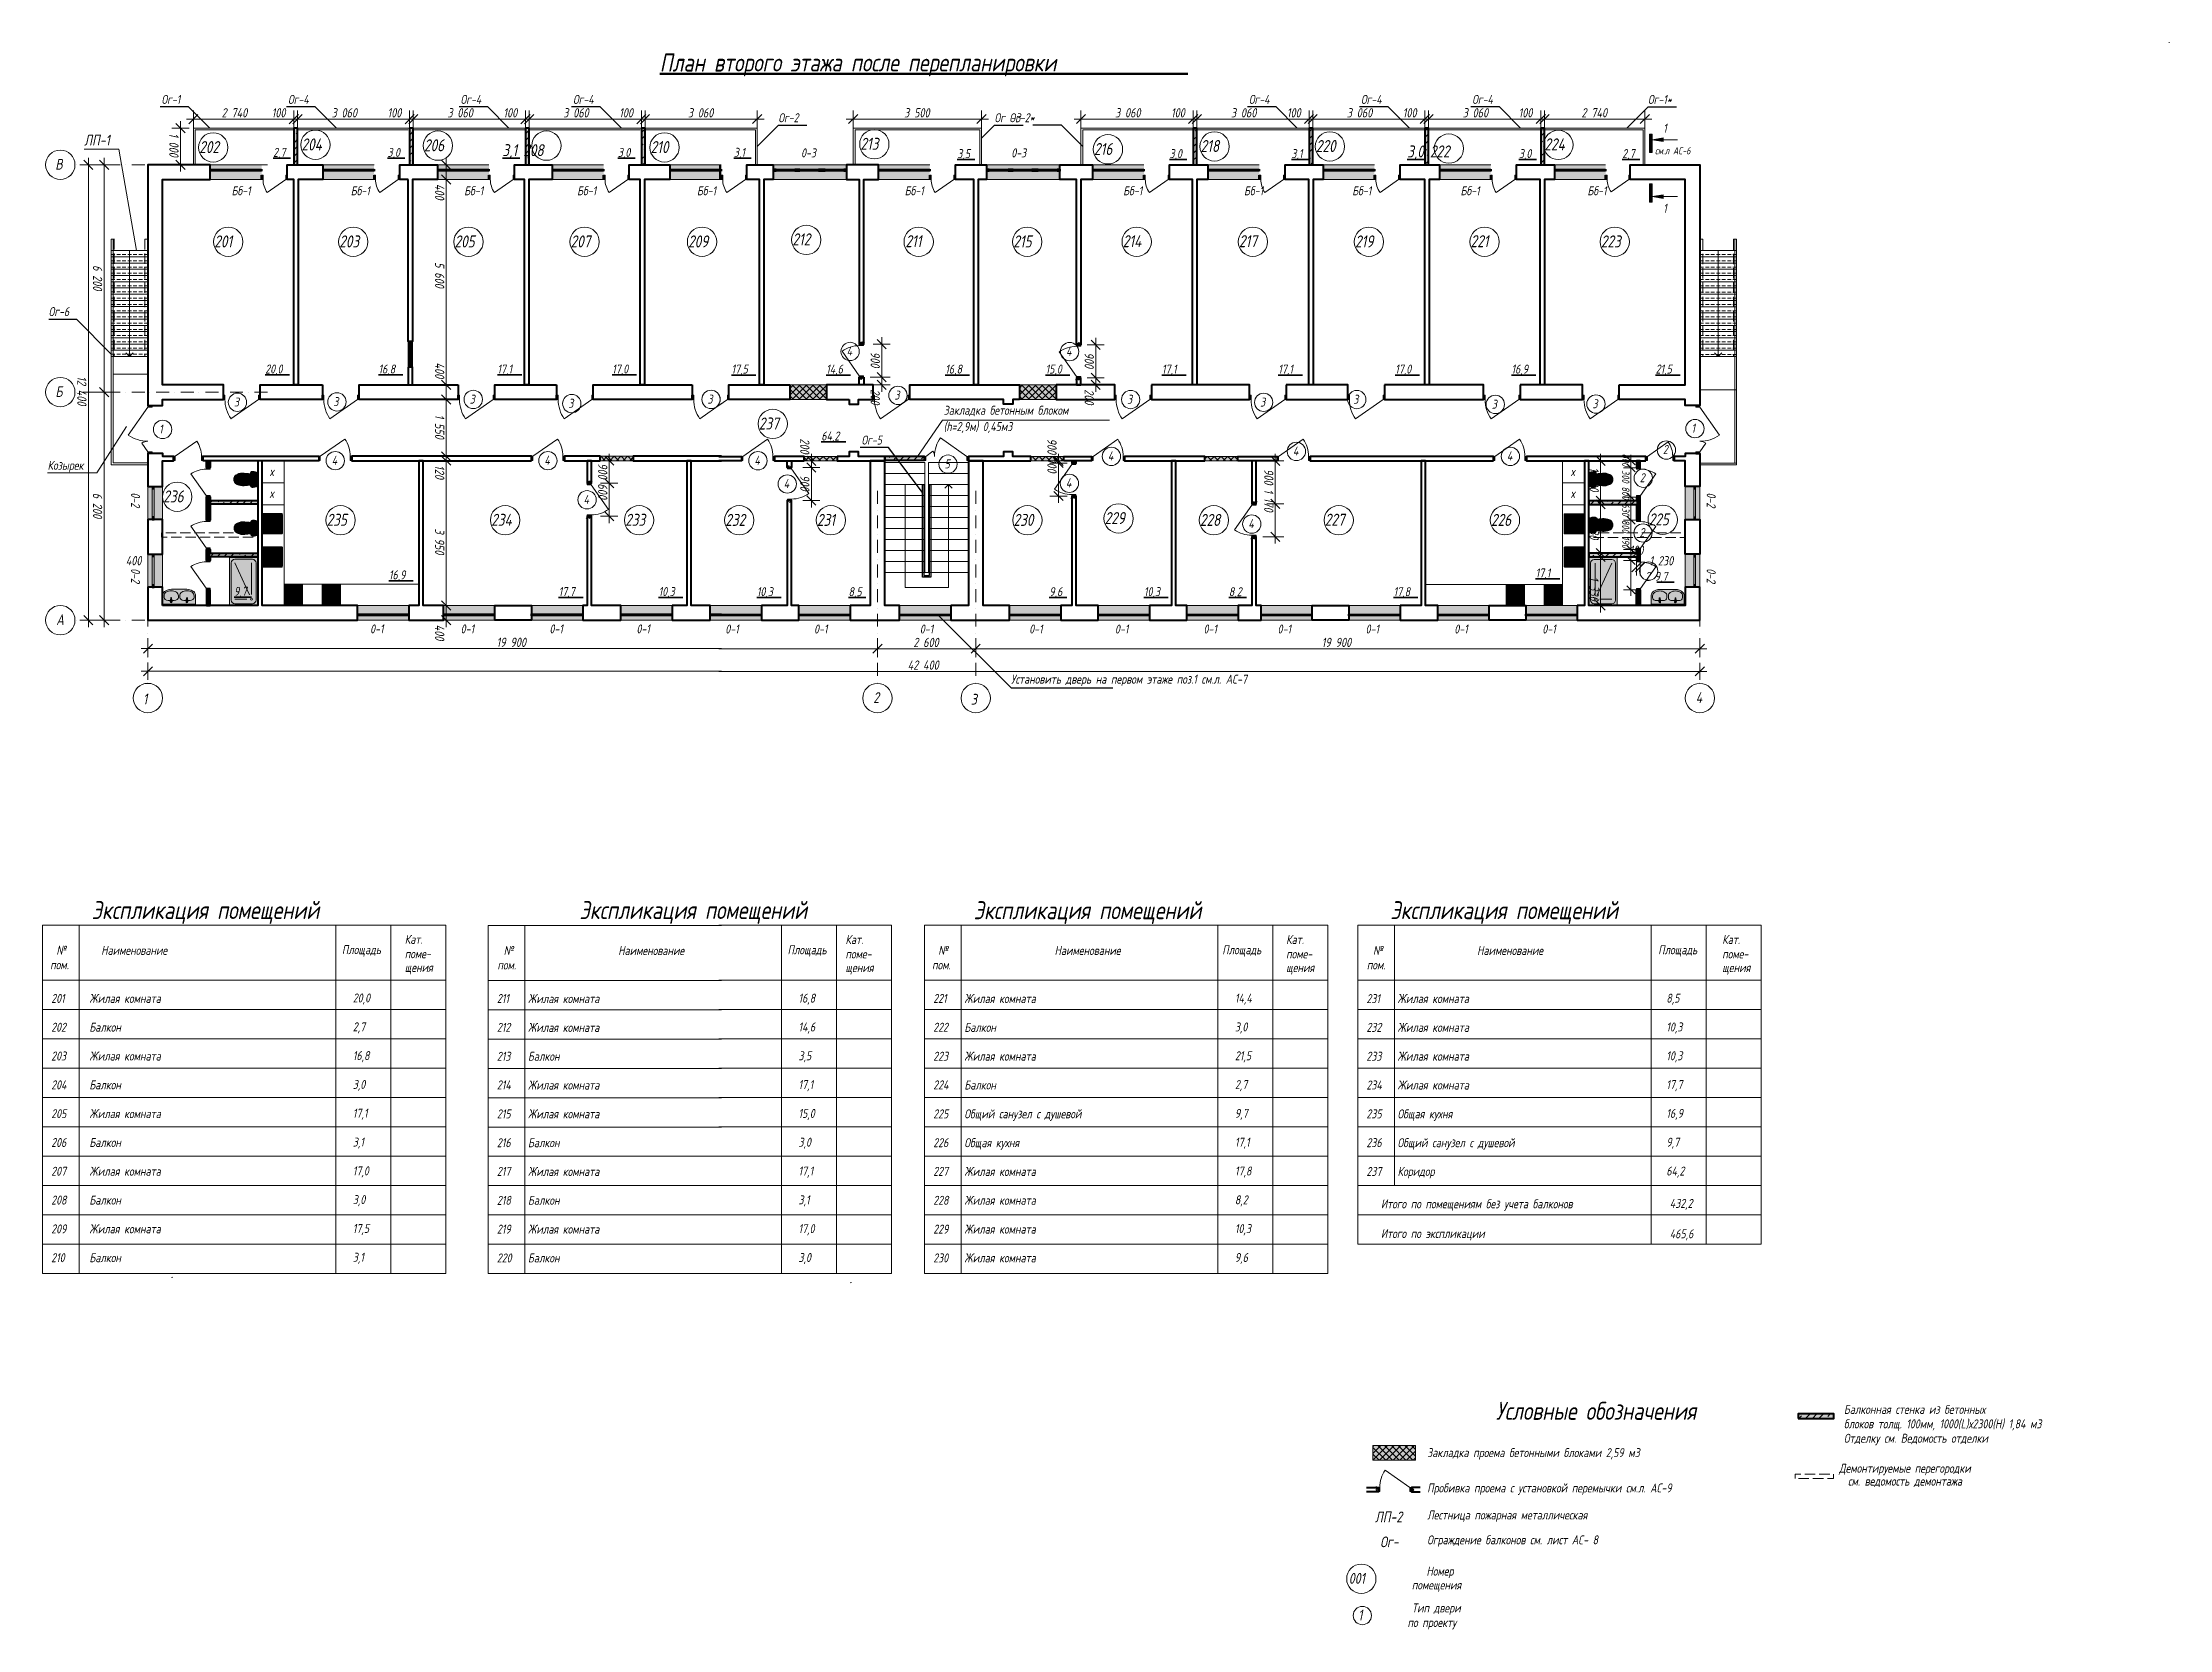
# Model space of a CAD drawing. Header units: millimetres. Extents: x 152414 to 272323, y -11730 to 31551.
# Drawn here: x 152414 to 210435, y -11730 to 31551 of the extents above; entities that cross this region are included whole.
import ezdxf

# ---------------------------------------------------------------- set-up
doc = ezdxf.new("R2010")
doc.units = ezdxf.units.MM
for name, color, linetype in [('PDF _(((((ВСЕ И ВСЕ РАЗМЕРЫ И ТД', 7, 'Continuous'), ('PDF _ar_note', 7, 'Continuous'), ('PDF _Аннотация - Общий', 7, 'Continuous'), ('PDF _Геометрия', 7, 'Continuous'), ('PDF _Интерьер - Мебель', 7, 'Continuous'), ('PDF _Конструктив - Стены Несущие', 7, 'Continuous'), ('PDF _Маркер - Разрез', 7, 'Continuous'), ('PDF _план', 7, 'Continuous'), ('PDF _Размер - Общий', 7, 'Continuous'), ('PDF _Слой ArchiCAD', 7, 'Continuous'), ('PDF _Текст', 7, 'Continuous')]:
    doc.layers.add(name, color=color, linetype=linetype)
doc.layers.add('PDF _2D - Общий', color=7, linetype='Continuous', true_color=0x7e7e7e)
doc.styles.add('PDF Arial', font='isocpeui.ttf', dxfattribs={"width": 0.8})

msp = doc.modelspace()

# ---------------------------------------------------------------- texts
at = {"layer": 'PDF _Текст', "attachment_point": 7, "style": 'PDF Arial'}
for s, insert, char_height in [('План второго этажа после перепланировки', (169251, 30630), 490.97), ('План в', (169251, 30757), 490.8), ('Ог-1', (155659, 29877), 245.4), ('2 740', (157299, 29509), 252.6), ('100', (158664, 29509), 252.6), ('Ог-4', (159112, 29877), 245.4), ('3 060', (160299, 29509), 252.6), ('100', (161824, 29509), 252.6), ('3 060', (163459, 29509), 252.6), ('Ог-4', (163818, 29877), 245.4), ('100', (164984, 29509), 252.6), ('3 060', (166619, 29509), 252.6), ('Ог-4', (166886, 29877), 245.4), ('100', (168144, 29509), 252.6), ('3 060', (170019, 29509), 252.6), ('Ог-2', (172488, 29377), 245.5), ('3 500', (175918, 29509), 252.7), ('Ог Ог-2*', (178384, 29377), 245.5), ('-3', (178821, 29377), 245.5), ('3 060', (181672, 29509), 252.7), ('100', (183197, 29509), 252.7), ('3 060', (184833, 29509), 252.7), ('Ог-4', (185323, 29877), 245.5), ('100', (186358, 29509), 252.7), ('3 060', (187993, 29509), 252.7), ('Ог-4', (188381, 29877), 245.5), ('100', (189519, 29509), 252.7), ('3 060', (191154, 29509), 252.7), ('Ог-4', (191415, 29877), 245.5), ('100', (192679, 29509), 252.7), ('2 740', (194395, 29509), 252.7), ('Ог-1*', (196211, 29877), 245.5), ('ЛП-1', (153550, 28742), 294.5), ('1', (196625, 29094), 245), ('202', (156690, 28537), 326.9), ('2,7', (158704, 28376), 245.4), ('204', (159480, 28609), 326.9), ('3,0', (161824, 28376), 245.4), ('206', (162822, 28585), 326.9), ('3,1 208', (164959, 28376), 326.9), ('3,0', (168108, 28376), 245.4), ('210', (169002, 28537), 326.9), ('3,1', (171271, 28376), 245.5), ('0-3', (173106, 28419), 245.5), ('213', (174726, 28626), 327), ('3,5', (177369, 28342), 245.5), ('0-3', (178842, 28419), 245.5), ('216', (181099, 28485), 327), ('3,0', (183157, 28342), 245.5), ('218', (184006, 28566), 327), ('3,1', (186482, 28342), 245.5), ('220', (187153, 28566), 327), ('3,0 222', (189643, 28342), 327), ('3,0', (192688, 28342), 245.5), ('224', (193386, 28612), 327), ('2,7', (195508, 28342), 245.5), ('см.л АС-6', (196401, 28502), 196.4), ('В', (152762, 28084), 295), ('Бб-1', (157570, 27385), 245.4), ('Бб-1', (160821, 27385), 245.4), ('Бб-1', (163916, 27385), 245.4), ('Бб-1', (166997, 27385), 245.4), ('Бб-1', (170265, 27385), 245.5), ('Бб-1', (170265, 27385), 245.4), ('Бб-1', (175932, 27385), 245.5), ('Бб-1', (181893, 27385), 245.5), ('Бб-1', (185190, 27385), 245.5), ('Бб-1', (188141, 27385), 245.5), ('Бб-1', (191096, 27385), 245.5), ('Бб-1', (194557, 27385), 245.5), ('1', (196625, 26909), 245), ('201', (157100, 25964), 326.9), ('203', (160510, 25964), 326.9), ('205', (163655, 25964), 326.9), ('207', (166820, 25964), 326.9), ('209', (170025, 25964), 326.9), ('212', (172870, 26020), 327), ('211', (175953, 25970), 327), ('215', (178897, 25964), 327), ('214', (181882, 25970), 327), ('217', (185053, 25970), 327), ('219', (188219, 25964), 327), ('221', (191372, 25970), 327), ('223', (194926, 25964), 327), ('Ог-6', (152582, 24090), 245.4), ('4', (174350, 23014), 245), ('4', (180336, 23010), 245), ('20,0', (158489, 22467), 245.4), ('16,8', (161579, 22467), 245.4), ('17,1', (164821, 22467), 245.4), ('17,0', (167952, 22467), 245.4), ('17,5', (171208, 22465), 245.5), ('14,6', (173792, 22465), 245.5), ('16,8', (177040, 22465), 245.5), ('15,0', (179776, 22465), 245.5), ('17,1', (182949, 22465), 245.5), ('17,1', (186123, 22465), 245.5), ('17,0', (189313, 22465), 245.5), ('16,9', (192486, 22465), 245.5), ('21,5', (196418, 22465), 245.5), ('Б', (152764, 21884), 295), ('3', (175654, 21813), 245), ('3', (157637, 21624), 245), ('3', (160349, 21636), 245), ('3', (164068, 21702), 245), ('3', (166758, 21590), 245), ('3', (170555, 21703), 245), ('Закладка бетонным блоком', (176997, 21359), 245.49), ('3', (182002, 21700), 245), ('3', (185631, 21623), 245), ('3', (188172, 21700), 245), ('3', (191949, 21565), 245), ('3', (194696, 21577), 245), ('1', (155594, 20889), 245), ('237', (171956, 20997), 327), ('64,2', (173659, 20640), 245.5), ('(h=2,9м) 0,45м3', (176997, 20898), 245.49), ('1', (197396, 20911), 245), ('Ог-5', (174755, 20586), 245.5), ('4', (181476, 20154), 245), ('4', (186524, 20288), 245), ('4', (192361, 20154), 245), ('2', (196616, 20327), 245), ('Козырек', (152551, 19831), 245.4), ('х', (158610, 19727), 245), ('4', (160304, 20036), 245), ('4', (166104, 20036), 245), ('4', (171834, 20034), 245), ('5', (177021, 19937), 245), ('х', (194102, 19725), 245), ('2', (195987, 19560), 245), ('236', (155709, 19009), 326.9), ('х', (158610, 19133), 245), ('4', (167174, 18969), 245), ('4', (172634, 19400), 245), ('4', (180331, 19418), 245), ('х', (194102, 19131), 245), ('235', (160165, 18371), 326.9), ('234', (164655, 18371), 326.9), ('233', (168310, 18371), 326.9), ('232', (171040, 18368), 327), ('231', (173540, 18368), 327), ('230', (178902, 18368), 327), ('229', (181390, 18418), 327), ('228', (183988, 18368), 327), ('227', (187394, 18374), 327), ('226', (191930, 18368), 327), ('225', (196232, 18383), 327), ('4', (185308, 18308), 245), ('2', (195979, 18064), 245), ('400', (154684, 17293), 252.6), ('100', (195705, 17578), 252.7), ('1 230', (196250, 17291), 252.7), ('16,9', (161862, 16852), 245.4), ('17,1', (193144, 16904), 245.5), ('2 9,7', (196133, 16812), 245.5), ('9,7', (157638, 16404), 245.4), ('17,7', (166493, 16397), 245.4), ('10,3', (169220, 16397), 245.4), ('10,3', (171899, 16394), 245.5), ('8,5', (174400, 16394), 245.5), ('9,6', (179878, 16394), 245.5), ('10,3', (182459, 16394), 245.5), ('8,2', (184777, 16394), 245.5), ('17,8', (189269, 16394), 245.5), ('А', (152785, 15664), 295), ('0-1', (161349, 15436), 245.4), ('0-1', (163821, 15436), 245.4), ('0-1', (166243, 15436), 245.4), ('0-1', (168616, 15436), 245.4), ('0-1', (171039, 15433), 245.5), ('0-1', (173461, 15433), 245.5), ('0-1', (176346, 15433), 245.5), ('0-1', (179329, 15433), 245.5), ('0-1', (181669, 15433), 245.5), ('0-1', (184085, 15433), 245.5), ('0-1', (186106, 15433), 245.5), ('0-1', (188506, 15433), 245.5), ('0-1', (190927, 15433), 245.5), ('0-1', (193328, 15433), 245.5), ('19 900', (164799, 15067), 252.6), ('2 600', (176170, 15064), 252.7), ('19 900', (187308, 15064), 252.7), ('42 400', (176015, 14446), 252.7), ('Установить дверь на первом этаже поз.1 см.л. АС-7', (178836, 13998), 245.49), ('1', (155156, 13502), 295), ('2', (175076, 13538), 295), ('3', (177738, 13493), 295), ('4', (197512, 13538), 295), ('Экспликация помещений', (153753, 7513), 490.85), ('Экспликация помещений', (167061, 7513), 490.85), ('Экспликация помещений', (177815, 7508), 490.97), ('Экспликация помещений', (189180, 7509), 490.97), ('Кат.', (162295, 6969), 245.4), ('Кат.', (174317, 6964), 245.5), ('Кат.', (186338, 6964), 245.5), ('Кат.', (198235, 6964), 245.5), ('пом.', (152622, 6276), 245.4), ('№', (152792, 6673), 245), ('Наименование', (154014, 6669), 245.42), ('Площадь', (160580, 6621), 245.4), ('поме-', (162295, 6576), 245.4), ('пом.', (164823, 6270), 245.4), ('№', (164994, 6667), 245), ('Наименование', (168118, 6663), 245.42), ('Площадь', (172738, 6617), 245.5), ('поме-', (174317, 6571), 245.5), ('пом.', (176679, 6272), 245.5), ('№', (176849, 6669), 245), ('Наименование', (180022, 6665), 245.49), ('Площадь', (184597, 6617), 245.5), ('поме-', (186338, 6571), 245.5), ('пом.', (188540, 6272), 245.5), ('№', (188710, 6669), 245), ('Наименование', (191548, 6665), 245.49), ('Площадь', (196489, 6617), 245.5), ('поме-', (198235, 6571), 245.5), ('щения', (162295, 6135), 245.4), ('щения', (174317, 6131), 245.5), ('щения', (186338, 6131), 245.5), ('щения', (198235, 6131), 245.5), ('201', (152651, 5358), 245.4), ('Жилая комната', (153692, 5358), 245.42), ('20,0', (160878, 5313), 245.4), ('211', (164808, 5356), 245.4), ('Жилая комната', (165657, 5352), 245.42), ('16,8', (173036, 5308), 245.5), ('221', (176712, 5358), 245.5), ('Жилая комната', (177561, 5354), 245.49), ('14,4', (184941, 5308), 245.5), ('231', (188529, 5353), 245.5), ('Жилая комната', (189378, 5354), 245.49), ('8,5', (196711, 5308), 245.5), ('202', (152651, 4572), 245.4), ('Балкон', (153692, 4573), 245.4), ('2,7', (160878, 4527), 245.4), ('212', (164808, 4570), 245.4), ('Жилая комната', (165657, 4566), 245.42), ('14,6', (173036, 4522), 245.5), ('222', (176712, 4572), 245.5), ('Балкон', (177561, 4568), 245.5), ('3,0', (184941, 4522), 245.5), ('232', (188529, 4568), 245.5), ('Жилая комната', (189378, 4568), 245.49), ('10,3', (196711, 4522), 245.5), ('203', (152651, 3787), 245.4), ('Жилая комната', (153692, 3787), 245.42), ('16,8', (160878, 3741), 245.4), ('213', (164808, 3780), 245.4), ('Балкон', (165657, 3780), 245.4), ('3,5', (173036, 3736), 245.5), ('223', (176712, 3782), 245.5), ('Жилая комната', (177561, 3782), 245.49), ('21,5', (184941, 3736), 245.5), ('233', (188529, 3782), 245.5), ('Жилая комната', (189378, 3782), 245.49), ('10,3', (196711, 3736), 245.5), ('204', (152651, 3001), 245.4), ('Балкон', (153692, 3001), 245.4), ('3,0', (160878, 2956), 245.4), ('214', (164808, 2999), 245.4), ('Жилая комната', (165657, 2995), 245.42), ('17,1', (173036, 2950), 245.5), ('224', (176712, 3000), 245.5), ('Балкон', (177561, 2996), 245.5), ('2,7', (184941, 2950), 245.5), ('234', (188529, 2996), 245.5), ('Жилая комната', (189378, 2996), 245.49), ('17,7', (196711, 2950), 245.5), ('205', (152651, 2215), 245.4), ('Жилая комната', (153692, 2215), 245.42), ('17,1', (160878, 2170), 245.4), ('215', (164808, 2209), 245.4), ('Жилая комната', (165657, 2209), 245.42), ('15,0', (173036, 2164), 245.5), ('225', (176712, 2210), 245.5), ('Общий санузел с душевой', (177561, 2142), 245.49), ('9,7', (184941, 2164), 245.5), ('235', (188529, 2210), 245.5), ('Общая кухня', (189378, 2142), 245.49), ('16,9', (196711, 2165), 245.5), ('206', (152651, 1429), 245.4), ('Балкон', (153692, 1430), 245.4), ('3,1', (160878, 1384), 245.4), ('216', (164808, 1423), 245.4), ('Балкон', (165657, 1423), 245.4), ('3,0', (173036, 1379), 245.5), ('226', (176712, 1424), 245.5), ('Общая кухня', (177561, 1356), 245.49), ('17,1', (184941, 1379), 245.5), ('236', (188529, 1424), 245.5), ('Общий санузел с душевой', (189378, 1356), 245.49), ('9,7', (196711, 1379), 245.5), ('207', (152651, 644), 245.4), ('Жилая комната', (153692, 644), 245.42), ('17,0', (160878, 598), 245.4), ('217', (164808, 642), 245.4), ('Жилая комната', (165657, 637), 245.42), ('17,1', (173036, 593), 245.5), ('227', (176712, 642), 245.5), ('Жилая комната', (177561, 638), 245.49), ('17,8', (184941, 593), 245.5), ('237', (188529, 638), 245.5), ('Коридор', (189378, 574), 245.5), ('64,2', (196711, 593), 245.5), ('208', (152651, -142), 245.4), ('Балкон', (153692, -142), 245.4), ('3,0', (160878, -187), 245.4), ('218', (164808, -149), 245.4), ('Балкон', (165657, -148), 245.4), ('3,1', (173036, -193), 245.5), ('228', (176712, -148), 245.5), ('Жилая комната', (177561, -148), 245.49), ('8,2', (184941, -193), 245.5), ('Итого по помещениям без учета балконов', (188924, -312), 245.49), ('432,2', (196805, -290), 245.5), ('209', (152651, -928), 245.4), ('Жилая комната', (153692, -927), 245.42), ('17,5', (160878, -973), 245.4), ('219', (164808, -934), 245.4), ('Жилая комната', (165657, -934), 245.42), ('17,0', (173036, -979), 245.5), ('229', (176712, -934), 245.5), ('Жилая комната', (177561, -934), 245.49), ('10,3', (184941, -979), 245.5), ('Итого по экспликации', (188924, -1121), 245.49), ('465,6', (196805, -1119), 245.5), ('210', (152651, -1713), 245.4), ('Балкон', (153692, -1713), 245.4), ('3,1', (160878, -1759), 245.4), ('220', (164808, -1720), 245.4), ('Балкон', (165657, -1720), 245.4), ('3,0', (173036, -1765), 245.5), ('230', (176712, -1720), 245.5), ('Жилая комната', (177561, -1719), 245.49), ('9,6', (184941, -1765), 245.5), ('Условные обозначения', (192064, -6013), 490.97), ('Балконная стенка из бетонных', (201554, -5851), 245.49), ('блоков толщ. 100мм, 1000(L)х2300(H) 1,84 м3', (201554, -6312), 245.49), ('Закладка проема бетонными блоками 2,59 м3', (190187, -7097), 245.49), ('Отделку см. Ведомость отделки', (201554, -6705), 245.49), ('Демонтируемые перегородки', (201423, -7523), 245.49), ('Пробивка проема с установкой перемычки см.л. АС-9', (190187, -8060), 245.49), ('см. ведомость демонтажа', (201665, -7847), 245.49), ('ЛП-2', (188762, -8807), 294.6), ('Лестница пожарная металлическая', (190187, -8797), 245.49), ('Ог-', (188905, -9488), 294.6), ('Ограждение балконов см. лист АС- 8', (190187, -9476), 245.49), ('001', (188048, -10485), 294.6), ('Номер', (190167, -10329), 245.5), ('помещения', (189768, -10706), 245.5), ('Тип двери', (189772, -11333), 245.5), ('1', (188303, -11483), 295), ('по проекту', (189650, -11730), 245.5)]:
    msp.add_mtext(s, dxfattribs=dict(at, insert=insert, char_height=char_height))
at = {"layer": 'PDF _Текст', "attachment_point": 7, "rotation": 270, "style": 'PDF Arial'}
for s, insert, char_height in [('1 000', (155873, 29080), 252.6), ('400', (163122, 27696), 252.6), ('5 600', (163122, 25562), 252.6), ('6 200', (153790, 25481), 252.6), ('400', (163122, 22826), 252.6), ('900', (175003, 23118), 252.7), ('900', (180842, 23100), 252.7), ('12 400', (153361, 22451), 252.6), ('200', (175003, 22094), 252.7), ('200', (180842, 22094), 252.7), ('1 550', (163122, 21406), 252.6), ('200', (173083, 20754), 252.7), ('900 100', (179825, 20754), 252.7), ('800 300 800 630 800 190', (195503, 20342), 202.17), ('120', (163122, 20026), 252.6), ('900 600', (167570, 20083), 252.6), ('900 1 170', (185739, 19922), 252.7), ('1 090', (194614, 19963), 252.7), ('6 200', (153790, 19271), 252.6), ('0-2', (154829, 19281), 245.4), ('900', (173083, 19754), 252.7), ('0-2', (197812, 19279), 245.5), ('1 330', (194614, 18653), 252.7), ('3 950', (163122, 18296), 252.6), ('0-2', (154829, 17215), 245.4), ('1 330', (194614, 16980), 252.7), ('0-2', (197812, 17213), 245.5), ('400', (163122, 15676), 252.6)]:
    msp.add_mtext(s, dxfattribs=dict(at, insert=insert, char_height=char_height))

# ---------------------------------------------------------------- hatches: boundary and pattern name
at = {"layer": 'PDF _Интерьер - Мебель', "true_color": 0xffffff, "transparency": 33554559}
for points in [[(157815, 19806), (157867, 19811), (157918, 19810), (158269, 19777), (158269, 19495), (157918, 19463), (157867, 19461), (157815, 19467), (157766, 19479), (157719, 19498), (157681, 19524), (157653, 19557), (157635, 19595), (157629, 19636), (157635, 19677), (157653, 19716), (157681, 19749), (157719, 19774), (157766, 19793)], [(158269, 19823), (158269, 19450), (158254, 19442), (158238, 19436), (158222, 19431), (158206, 19427), (158190, 19423), (158174, 19421), (158157, 19419), (158140, 19419), (158129, 19420), (158118, 19424), (158108, 19430), (158100, 19438), (158093, 19448), (158089, 19459), (158088, 19470), (158089, 19482), (158096, 19520), (158100, 19559), (158103, 19597), (158104, 19636), (158103, 19675), (158100, 19714), (158096, 19753), (158089, 19791), (158088, 19802), (158089, 19814), (158093, 19825), (158100, 19835), (158108, 19843), (158118, 19849), (158129, 19853), (158140, 19854), (158157, 19853), (158174, 19852), (158190, 19849), (158206, 19846), (158222, 19842), (158238, 19836), (158254, 19830)], [(194615, 19821), (194630, 19828), (194645, 19834), (194661, 19839), (194677, 19844), (194694, 19847), (194710, 19850), (194727, 19851), (194743, 19852), (194755, 19850), (194766, 19847), (194776, 19841), (194784, 19832), (194790, 19823), (194794, 19812), (194796, 19800), (194795, 19789), (194788, 19750), (194783, 19712), (194780, 19673), (194779, 19634), (194780, 19595), (194783, 19556), (194788, 19518), (194795, 19480), (194796, 19468), (194794, 19457), (194790, 19446), (194784, 19436), (194776, 19428), (194766, 19422), (194755, 19418), (194743, 19417), (194727, 19417), (194710, 19419), (194694, 19421), (194677, 19424), (194661, 19429), (194645, 19434), (194630, 19440), (194615, 19447)], [(195068, 19804), (195118, 19791), (195165, 19772), (195202, 19747), (195231, 19714), (195249, 19675), (195255, 19634), (195249, 19593), (195231, 19555), (195202, 19522), (195165, 19496), (195118, 19477), (195068, 19465), (195017, 19459), (194965, 19461), (194615, 19493), (194615, 19775), (194965, 19807), (195017, 19809)], [(158409, 18173), (158409, 18683), (158415, 18697), (158429, 18703), (158939, 18703), (158953, 18697), (158959, 18683), (158959, 18173), (158953, 18158), (158939, 18153), (158429, 18153), (158415, 18158)], [(193925, 18170), (193925, 18680), (193931, 18694), (193945, 18700), (194455, 18700), (194469, 18694), (194475, 18680), (194475, 18170), (194469, 18156), (194455, 18150), (193945, 18150), (193931, 18156)], [(194615, 18579), (194630, 18586), (194645, 18592), (194661, 18597), (194677, 18602), (194694, 18605), (194710, 18608), (194727, 18609), (194743, 18610), (194755, 18608), (194766, 18605), (194776, 18598), (194784, 18590), (194790, 18581), (194794, 18570), (194796, 18558), (194795, 18547), (194788, 18508), (194783, 18470), (194780, 18431), (194779, 18392), (194780, 18353), (194783, 18314), (194788, 18276), (194795, 18238), (194796, 18226), (194794, 18214), (194790, 18204), (194784, 18194), (194776, 18186), (194766, 18180), (194755, 18176), (194743, 18175), (194727, 18175), (194710, 18177), (194694, 18179), (194677, 18182), (194661, 18187), (194645, 18192), (194630, 18198), (194615, 18205)], [(195068, 18562), (195118, 18549), (195165, 18530), (195202, 18505), (195231, 18472), (195249, 18433), (195255, 18392), (195249, 18351), (195231, 18313), (195202, 18280), (195165, 18254), (195118, 18235), (195068, 18223), (195017, 18217), (194965, 18219), (194615, 18251), (194615, 18533), (194965, 18566), (195017, 18567)], [(157825, 18476), (157877, 18482), (157928, 18480), (158279, 18448), (158279, 18166), (157928, 18133), (157877, 18132), (157825, 18137), (157776, 18150), (157729, 18169), (157691, 18194), (157663, 18227), (157645, 18266), (157639, 18307), (157645, 18348), (157663, 18386), (157691, 18419), (157729, 18445), (157776, 18464)], [(158279, 18493), (158279, 18120), (158264, 18113), (158248, 18107), (158232, 18101), (158216, 18097), (158200, 18094), (158184, 18091), (158167, 18090), (158150, 18089), (158139, 18090), (158128, 18094), (158118, 18100), (158110, 18109), (158103, 18118), (158099, 18129), (158098, 18141), (158099, 18152), (158106, 18190), (158110, 18229), (158113, 18268), (158114, 18307), (158113, 18346), (158110, 18384), (158106, 18423), (158099, 18461), (158098, 18473), (158099, 18484), (158103, 18495), (158110, 18505), (158118, 18513), (158128, 18519), (158139, 18523), (158150, 18524), (158167, 18524), (158184, 18522), (158200, 18520), (158216, 18516), (158232, 18512), (158248, 18507), (158264, 18501)], [(158477, 18454), (158536, 18437), (158541, 18434), (158544, 18428), (158541, 18421), (158536, 18418), (158477, 18402), (158455, 18407), (158446, 18428), (158455, 18448)], [(158513, 18444), (158672, 18444), (158676, 18442), (158682, 18428), (158676, 18413), (158672, 18412), (158514, 18412), (158536, 18418), (158541, 18421), (158544, 18428), (158541, 18434), (158536, 18437)], [(194207, 18439), (194212, 18441), (194370, 18441), (194348, 18435), (194342, 18431), (194340, 18425), (194342, 18419), (194348, 18415), (194370, 18409), (194212, 18409), (194207, 18411), (194202, 18425)], [(194348, 18435), (194407, 18451), (194428, 18445), (194438, 18425), (194428, 18405), (194407, 18399), (194348, 18415), (194342, 18419), (194340, 18425), (194342, 18431)], [(158409, 17266), (158409, 17776), (158415, 17790), (158429, 17796), (158939, 17796), (158953, 17790), (158959, 17776), (158959, 17266), (158953, 17252), (158939, 17246), (158429, 17246), (158415, 17252)], [(158477, 17547), (158536, 17531), (158541, 17527), (158544, 17521), (158541, 17514), (158536, 17511), (158477, 17495), (158455, 17501), (158446, 17521), (158455, 17541)], [(158513, 17537), (158672, 17537), (158676, 17535), (158682, 17521), (158676, 17506), (158672, 17505), (158514, 17505), (158536, 17511), (158541, 17514), (158544, 17521), (158541, 17527), (158536, 17531)], [(193925, 17263), (193925, 17773), (193931, 17787), (193945, 17793), (194455, 17793), (194469, 17787), (194475, 17773), (194475, 17263), (194469, 17249), (194455, 17243), (193945, 17243), (193931, 17249)], [(194207, 17532), (194212, 17534), (194370, 17534), (194348, 17528), (194342, 17524), (194340, 17518), (194342, 17512), (194348, 17508), (194370, 17502), (194212, 17502), (194207, 17504), (194202, 17518)], [(194348, 17528), (194407, 17544), (194428, 17538), (194438, 17518), (194428, 17498), (194407, 17492), (194348, 17508), (194342, 17512), (194340, 17518), (194342, 17524)], [(156589, 16463), (156589, 16235), (155689, 16235), (155689, 16463), (155689, 16463), (155691, 16488), (155697, 16513), (155708, 16537), (155722, 16558), (155740, 16577), (155760, 16592), (155760, 16592), (155813, 16619), (155871, 16636), (155930, 16642), (156348, 16642), (156348, 16642), (156407, 16636), (156464, 16619), (156517, 16592), (156517, 16592), (156538, 16577), (156556, 16558), (156570, 16537), (156580, 16513), (156587, 16488)], [(155899, 16298), (155903, 16340), (155906, 16350), (155913, 16402), (155916, 16409), (155924, 16412), (155931, 16409), (155935, 16402), (155942, 16350), (155945, 16340), (155949, 16298), (155941, 16280), (155924, 16273), (155906, 16280)], [(156329, 16298), (156333, 16340), (156336, 16350), (156343, 16402), (156346, 16409), (156354, 16412), (156361, 16409), (156365, 16402), (156371, 16350), (156375, 16340), (156379, 16298), (156371, 16280), (156354, 16273), (156336, 16280)], [(196295, 16460), (196297, 16485), (196304, 16510), (196314, 16534), (196328, 16555), (196346, 16574), (196367, 16589), (196367, 16589), (196420, 16616), (196477, 16633), (196536, 16638), (196536, 16638), (196954, 16638), (197014, 16633), (197071, 16616), (197124, 16589), (197124, 16589), (197145, 16574), (197162, 16555), (197176, 16534), (197187, 16510), (197193, 16485), (197195, 16460), (197195, 16460), (197195, 16232), (196295, 16232)], [(196505, 16295), (196509, 16337), (196513, 16346), (196519, 16399), (196523, 16406), (196530, 16409), (196538, 16406), (196541, 16399), (196548, 16346), (196551, 16337), (196555, 16295), (196548, 16277), (196530, 16270), (196513, 16277)], [(196935, 16295), (196939, 16337), (196943, 16346), (196949, 16399), (196953, 16406), (196960, 16409), (196968, 16406), (196971, 16399), (196978, 16346), (196981, 16337), (196985, 16295), (196978, 16277), (196960, 16270), (196943, 16277)]]:
    msp.add_hatch(color=7, dxfattribs=at).paths.add_polyline_path(points)
at = {"layer": 'PDF _Конструктив - Стены Несущие', "true_color": 0xffffff, "transparency": 33554559}
for points in [[(158389, 28217), (158389, 28097), (158389, 28047), (158389, 27817), (156989, 27817), (156989, 28047), (156989, 28097), (156989, 28217)], [(161459, 28217), (161459, 28097), (161459, 28047), (161459, 27817), (160059, 27817), (160059, 28047), (160059, 28097), (160059, 28217)], [(164589, 28217), (164589, 28097), (164589, 28047), (164589, 27817), (163189, 27817), (163189, 28047), (163189, 28097), (163189, 28217)], [(167719, 28217), (167719, 28097), (167719, 28047), (167719, 27817), (166319, 27817), (166319, 28047), (166319, 28097), (166319, 28217)], [(170929, 28217), (170929, 28097), (170929, 28047), (170929, 27817), (169529, 27817), (169529, 28047), (169529, 28097), (169529, 28217)], [(170929, 27817), (170863, 27817), (170863, 28217), (170929, 28217), (170929, 28097), (170929, 28047)], [(174350, 28217), (174350, 28097), (174350, 28047), (174350, 27817), (172349, 27817), (172349, 28047), (172349, 28097), (172349, 28217)], [(176615, 28217), (176615, 28097), (176615, 28047), (176615, 27817), (175215, 27817), (175215, 28047), (175215, 28097), (175215, 28217)], [(180166, 28217), (180166, 28097), (180166, 28047), (180166, 27817), (178166, 27817), (178166, 28047), (178166, 28097), (178166, 28217)], [(182457, 28217), (182457, 28097), (182457, 28047), (182457, 27817), (181056, 27817), (181056, 28047), (181056, 28097), (181056, 28217)], [(185607, 28217), (185607, 28097), (185607, 28047), (185607, 27817), (184207, 27817), (184207, 28047), (184207, 28097), (184207, 28217)], [(188748, 28217), (188748, 28097), (188748, 28047), (188748, 27817), (187348, 27817), (187348, 28047), (187348, 28097), (187348, 28217)], [(191919, 28217), (191919, 28097), (191919, 28047), (191919, 27817), (190519, 27817), (190519, 28047), (190519, 28097), (190519, 28217)], [(195055, 28217), (195055, 28097), (195055, 28047), (195055, 27817), (193655, 27817), (193655, 28047), (193655, 28097), (193655, 28217)], [(155289, 18547), (155289, 19447), (155409, 19447), (155459, 19447), (155689, 19447), (155689, 18547), (155459, 18547), (155409, 18547)], [(197626, 18545), (197506, 18545), (197456, 18545), (197225, 18545), (197225, 19445), (197456, 19445), (197506, 19445), (197626, 19445)], [(155289, 16697), (155289, 17597), (155409, 17597), (155459, 17597), (155689, 17597), (155689, 16697), (155459, 16697), (155409, 16697)], [(197626, 16694), (197506, 16694), (197456, 16694), (197225, 16694), (197225, 17594), (197456, 17594), (197506, 17594), (197626, 17594)], [(161009, 15797), (161009, 15917), (161009, 15967), (161009, 16197), (162409, 16197), (162409, 15967), (162409, 15917), (162409, 15797)], [(163349, 15797), (163349, 15917), (163349, 15967), (163349, 16197), (164749, 16197), (164749, 15967), (164749, 15917), (164749, 15797)], [(165749, 15797), (165749, 15917), (165749, 15967), (165749, 16197), (167149, 16197), (167149, 15967), (167149, 15917), (167149, 15797)], [(168189, 15797), (168189, 15917), (168189, 15967), (168189, 16197), (169589, 16197), (169589, 15967), (169589, 15917), (169589, 15797)], [(172029, 15794), (170629, 15794), (170629, 16194), (172029, 16194), (172029, 15964), (172029, 15914)], [(173049, 15794), (173049, 15914), (173049, 15964), (173049, 16194), (174450, 16194), (174450, 15964), (174450, 15914), (174450, 15794)], [(175796, 15794), (175796, 15914), (175796, 15964), (175796, 16194), (177196, 16194), (177196, 15964), (177196, 15914), (177196, 15794)], [(178791, 15794), (178791, 15914), (178791, 15964), (178791, 16194), (180191, 16194), (180191, 15964), (180191, 15914), (180191, 15794)], [(181211, 15794), (181211, 15914), (181211, 15964), (181211, 16194), (182612, 16194), (182612, 15964), (182612, 15914), (182612, 15794)], [(183632, 15794), (183632, 15914), (183632, 15964), (183632, 16194), (185032, 16194), (185032, 15964), (185032, 15914), (185032, 15794)], [(185653, 15794), (185653, 15914), (185653, 15964), (185653, 16194), (187053, 16194), (187053, 15964), (187053, 15914), (187053, 15794)], [(188053, 15794), (188053, 15914), (188053, 15964), (188053, 16194), (189453, 16194), (189453, 15964), (189453, 15914), (189453, 15794)], [(190474, 15794), (190474, 15914), (190474, 15964), (190474, 16194), (191874, 16194), (191874, 15964), (191874, 15914), (191874, 15794)], [(192874, 15794), (192874, 15914), (192874, 15964), (192874, 16194), (194275, 16194), (194275, 15964), (194275, 15914), (194275, 15794)]]:
    msp.add_hatch(color=7, dxfattribs=at).paths.add_polyline_path(points)

# ---------------------------------------------------------------- linework, layer by layer
at = {"layer": 'PDF _(((((ВСЕ И ВСЕ РАЗМЕРЫ И ТД', "lineweight": 50}
for points in [[(170939, 30695), (169251, 30695)], [(183659, 30695), (170863, 30695)]]:
    msp.add_lwpolyline(points, dxfattribs=at)
at = {"layer": 'PDF _2D - Общий', "color": 7, "lineweight": 35}
for points in [[(158704, 28394), (158894, 28394), (158990, 28394), (159180, 28394)], [(161824, 28394), (162014, 28394), (162110, 28394), (162300, 28394)], [(164959, 28394), (165149, 28394), (165245, 28394), (165434, 28394)], [(168108, 28394), (168297, 28394), (168393, 28394), (168583, 28394)], [(171271, 28394), (171461, 28394), (171557, 28394), (171747, 28394)], [(177369, 28360), (177559, 28360), (177655, 28360), (177845, 28360)], [(183157, 28360), (183347, 28360), (183443, 28360), (183632, 28360)], [(186482, 28360), (186672, 28360), (186768, 28360), (186958, 28360)], [(189643, 28360), (189833, 28360), (189929, 28360), (190119, 28360)], [(192688, 28360), (192878, 28360), (192974, 28360), (193164, 28360)], [(195508, 28360), (195698, 28360), (195794, 28360), (195984, 28360)], [(158489, 22485), (158869, 22485), (158965, 22485), (159154, 22485)], [(161579, 22485), (161958, 22485), (162054, 22485), (162244, 22485)], [(164821, 22485), (165200, 22485), (165296, 22485), (165486, 22485)], [(167952, 22485), (168331, 22485), (168427, 22485), (168617, 22485)], [(171208, 22483), (171588, 22483), (171684, 22483), (171873, 22483)], [(173792, 22483), (174172, 22483), (174268, 22483), (174458, 22483)], [(177040, 22483), (177420, 22483), (177516, 22483), (177705, 22483)], [(179776, 22483), (180155, 22483), (180251, 22483), (180441, 22483)], [(182949, 22483), (183329, 22483), (183425, 22483), (183614, 22483)], [(186123, 22483), (186502, 22483), (186598, 22483), (186788, 22483)], [(189313, 22483), (189692, 22483), (189788, 22483), (189978, 22483)], [(192486, 22483), (192866, 22483), (192962, 22483), (193152, 22483)], [(196418, 22483), (196798, 22483), (196894, 22483), (197084, 22483)], [(173659, 20657), (174038, 20657), (174134, 20657), (174324, 20657)], [(161862, 16870), (162241, 16870), (162337, 16870), (162527, 16870)], [(193144, 16922), (193524, 16922), (193620, 16922), (193809, 16922)], [(196452, 16830), (196642, 16830), (196738, 16830), (196927, 16830)], [(157638, 16423), (157828, 16423), (157924, 16423), (158114, 16423)], [(166493, 16415), (166873, 16415), (166969, 16415), (167158, 16415)], [(169220, 16415), (169599, 16415), (169695, 16415), (169885, 16415)], [(171899, 16412), (172279, 16412), (172375, 16412), (172564, 16412)], [(174400, 16412), (174589, 16412), (174685, 16412), (174875, 16412)], [(179878, 16412), (180068, 16412), (180164, 16412), (180354, 16412)], [(182459, 16412), (182838, 16412), (182934, 16412), (183124, 16412)], [(184777, 16412), (184967, 16412), (185063, 16412), (185253, 16412)], [(189269, 16412), (189648, 16412), (189744, 16412), (189934, 16412)]]:
    msp.add_lwpolyline(points, dxfattribs=at)
at = {"layer": 'PDF _2D - Общий', "color": 7, "lineweight": 20}
for points in [[(162389, 23291), (162496, 23399)], [(162509, 23197), (162389, 23317)], [(162389, 23108), (162509, 23228)], [(162509, 23381), (162490, 23399)], [(162509, 23013), (162389, 23133)], [(162389, 22924), (162509, 23044)], [(162509, 22829), (162389, 22949)], [(162389, 22740), (162509, 22860)], [(162455, 22699), (162389, 22765)], [(172799, 21934), (173081, 22216)], [(172799, 22118), (172897, 22216)], [(173081, 21815), (172799, 22098)], [(172865, 21815), (173265, 22216)], [(173265, 21815), (172865, 22216)], [(173049, 21815), (173449, 22216)], [(173449, 21815), (173049, 22216)], [(173233, 21815), (173633, 22216)], [(173633, 21815), (173233, 22216)], [(173803, 21830), (173417, 22216)], [(173417, 21815), (173803, 22201)], [(173803, 22014), (173601, 22216)], [(173803, 22197), (173785, 22216)], [(179061, 21943), (179334, 22216)], [(179061, 22127), (179150, 22216)], [(179334, 21815), (179061, 22088)], [(179117, 21815), (179518, 22216)], [(179518, 21815), (179117, 22216)], [(179301, 21815), (179701, 22216)], [(179702, 21815), (179301, 22216)], [(179485, 21815), (179885, 22216)], [(179885, 21815), (179485, 22216)], [(180061, 21824), (179669, 22216)], [(179669, 21815), (180061, 22207)], [(180061, 22008), (179853, 22216)], [(180061, 22191), (180037, 22216)], [(172897, 21815), (172799, 21914)], [(173601, 21815), (173803, 22018)], [(173784, 21815), (173803, 21834)], [(179150, 21815), (179061, 21904)], [(179853, 21815), (180061, 22024)], [(180037, 21815), (180061, 21840)], [(167629, 20258), (167638, 20267)], [(167765, 20147), (167645, 20267)], [(167701, 20147), (167821, 20267)], [(167948, 20147), (167828, 20267)], [(167885, 20147), (168005, 20267)], [(168132, 20147), (168012, 20267)], [(168069, 20147), (168189, 20267)], [(168316, 20147), (168196, 20267)], [(168253, 20147), (168373, 20267)], [(168500, 20147), (168380, 20267)], [(168437, 20147), (168529, 20239)], [(173281, 20145), (173189, 20236)], [(173217, 20145), (173337, 20265)], [(173464, 20145), (173344, 20265)], [(173401, 20145), (173521, 20265)], [(173648, 20145), (173528, 20265)], [(173585, 20145), (173705, 20265)], [(173832, 20145), (173712, 20265)], [(173769, 20145), (173889, 20265)], [(174016, 20145), (173896, 20265)], [(173953, 20145), (174073, 20265)], [(174090, 20256), (174080, 20265)], [(179371, 20230), (179406, 20265)], [(179533, 20145), (179413, 20265)], [(179470, 20145), (179590, 20265)], [(179717, 20145), (179597, 20265)], [(179654, 20145), (179774, 20265)], [(179901, 20145), (179781, 20265)], [(179838, 20145), (179958, 20265)], [(180085, 20145), (179965, 20265)], [(180021, 20145), (180142, 20265)], [(180269, 20145), (180149, 20265)], [(180205, 20145), (180271, 20211)], [(184122, 20200), (184187, 20265)], [(184130, 20145), (184122, 20153)], [(184314, 20145), (184194, 20265)], [(184251, 20145), (184371, 20265)], [(184498, 20145), (184378, 20265)], [(184435, 20145), (184555, 20265)], [(184682, 20145), (184562, 20265)], [(184619, 20145), (184739, 20265)], [(184866, 20145), (184746, 20265)], [(184803, 20145), (184923, 20265)], [(185022, 20173), (184930, 20265)], [(184987, 20145), (185022, 20181)], [(188705, -7113), (189102, -6716)], [(188705, -6929), (188918, -6716)], [(188705, -6745), (188734, -6716)], [(189056, -7114), (188705, -6763)], [(188872, -7114), (188705, -6947)], [(189240, -7114), (188842, -6716)], [(188888, -7114), (189286, -6716)], [(189424, -7114), (189026, -6716)], [(189072, -7114), (189470, -6716)], [(189608, -7114), (189210, -6716)], [(189255, -7114), (189654, -6716)], [(189792, -7114), (189394, -6716)], [(189439, -7114), (189838, -6716)], [(189868, -7006), (189578, -6716)], [(189623, -7114), (189868, -6869)], [(189868, -6823), (189761, -6716)], [(189807, -7114), (189868, -7053)]]:
    msp.add_lwpolyline(points, dxfattribs=at)
for points in [[(162509, 22699), (162389, 22699), (162389, 23399), (162509, 23399)], [(173803, 21815), (172799, 21815), (172799, 22216), (173803, 22216)], [(180061, 21815), (179061, 21815), (179061, 22216), (180061, 22216)], [(167629, 20267), (167629, 20147), (168529, 20147), (168529, 20267)], [(173189, 20265), (173189, 20145), (174090, 20145), (174090, 20265)], [(179371, 20265), (179371, 20145), (180271, 20145), (180271, 20265)], [(184122, 20265), (184122, 20145), (185022, 20145), (185022, 20265)], [(188705, -6716), (189868, -6716), (189868, -7114), (188705, -7114)]]:
    msp.add_lwpolyline(points, close=True, dxfattribs=at)
at = {"layer": 'PDF _2D - Общий', "color": 7, "lineweight": 0, "true_color": 0xffffff, "transparency": 33554559}
for points in [[(162509, 22699), (162389, 22699), (162509, 23399), (162389, 23399)], [(173803, 21815), (172799, 21815), (173803, 22216), (172799, 22216)], [(180061, 21815), (179061, 21815), (180061, 22216), (179061, 22216)], [(168529, 20267), (168529, 20147), (167629, 20267), (167629, 20147)], [(174090, 20265), (174090, 20145), (173189, 20265), (173189, 20145)], [(180271, 20265), (180271, 20145), (179371, 20265), (179371, 20145)], [(185022, 20265), (185022, 20145), (184122, 20265), (184122, 20145)], [(188705, -6716), (189868, -6716), (188705, -7114), (189868, -7114)]]:
    msp.add_solid(points, dxfattribs=at)
at = {"layer": 'PDF _ar_note', "lineweight": 20}
msp.add_lwpolyline([(210414, 31551), (210435, 31551)], dxfattribs=at)
at = {"layer": 'PDF _ar_note', "lineweight": 0}
msp.add_lwpolyline([(181521, 21249), (176962, 21249), (176280, 20265)], dxfattribs=at)
at = {"layer": 'PDF _Аннотация - Общий', "lineweight": 9}
for points in [[(170939, 29217), (156529, 29217), (156529, 28217)], [(159269, 29167), (156579, 29167), (156579, 28217)], [(162389, 29167), (159389, 29167)], [(165559, 29167), (162509, 29167)], [(168719, 29167), (165679, 29167)], [(170939, 29167), (168839, 29167)], [(171909, 28217), (171909, 29217), (170863, 29217)], [(171865, 28217), (171865, 29167), (170863, 29167)], [(174528, 28217), (174528, 29217), (178029, 29217), (178029, 28217)], [(174578, 28217), (174578, 29167), (177979, 29167), (177979, 28217)], [(196125, 28217), (196125, 29217), (180742, 29217), (180742, 28217)], [(196075, 28217), (196075, 29167), (180792, 29167), (180792, 28217)], [(153550, 28642), (154496, 28642), (154973, 25878)], [(153331, 28217), (153331, 28217)], [(153860, 28217), (153507, 28217)], [(154001, 28217), (154001, 28217)], [(154530, 28217), (154178, 28217)], [(154671, 28217), (154671, 28217)], [(155201, 28217), (154848, 28217)], [(155342, 28217), (155342, 28217)], [(155871, 28217), (155518, 28217)], [(156012, 28217), (156012, 28217)], [(156541, 28217), (156188, 28217)], [(156682, 28217), (156682, 28217)], [(157211, 28217), (156859, 28217)], [(157353, 28217), (157353, 28217)], [(157882, 28217), (157529, 28217)], [(158023, 28217), (158023, 28217)], [(158552, 28217), (158199, 28217)], [(154379, 26185), (154289, 26185), (154289, 22988), (155289, 22988), (154289, 22988), (154289, 20038), (155289, 20038), (155289, 20088)], [(154369, 26185), (154369, 25903)], [(155289, 22988), (155289, 26185), (155209, 26185)], [(155209, 26185), (155209, 25903)], [(198546, 26185), (198626, 26185), (198626, 22987), (197626, 22987), (198626, 22987), (198626, 20036), (197626, 20036), (197626, 20077)], [(198626, 22987), (197626, 22987), (197626, 26185), (197706, 26185)], [(197706, 26185), (197706, 25902)], [(198546, 26185), (198546, 25902)], [(155289, 25878), (154289, 25878)], [(154389, 25768), (154289, 25768)], [(155289, 25708), (154289, 25708)], [(154389, 25598), (154289, 25598)], [(155289, 25538), (154289, 25538)], [(154369, 25794), (154369, 25512)], [(154539, 25768), (154439, 25768)], [(154539, 25598), (154439, 25598)], [(154689, 25768), (154589, 25768)], [(154689, 25598), (154589, 25598)], [(154839, 25768), (154739, 25768)], [(154839, 25598), (154739, 25598)], [(154789, 25878), (154789, 22988)], [(154989, 25768), (154889, 25768)], [(154989, 25598), (154889, 25598)], [(155139, 25768), (155039, 25768)], [(155139, 25598), (155039, 25598)], [(155289, 25768), (155189, 25768)], [(155289, 25598), (155189, 25598)], [(155209, 25794), (155209, 25512)], [(197626, 25877), (198626, 25877)], [(197626, 25767), (197726, 25767)], [(197626, 25707), (198626, 25707)], [(197626, 25597), (197726, 25597)], [(197626, 25537), (198626, 25537)], [(197706, 25793), (197706, 25511)], [(197776, 25767), (197876, 25767)], [(197776, 25597), (197876, 25597)], [(197926, 25767), (198026, 25767)], [(197926, 25597), (198026, 25597)], [(198076, 25767), (198176, 25767)], [(198076, 25597), (198176, 25597)], [(198126, 25877), (198126, 22987)], [(198226, 25767), (198326, 25767)], [(198226, 25597), (198326, 25597)], [(198376, 25767), (198476, 25767)], [(198376, 25597), (198476, 25597)], [(198526, 25767), (198626, 25767)], [(198526, 25597), (198626, 25597)], [(198546, 25793), (198546, 25511)], [(154389, 25428), (154289, 25428)], [(155289, 25368), (154289, 25368)], [(154389, 25258), (154289, 25258)], [(155289, 25198), (154289, 25198)], [(154389, 25088), (154289, 25088)], [(155289, 25028), (154289, 25028)], [(154369, 25403), (154369, 25120)], [(154369, 25011), (154369, 24729)], [(154539, 25428), (154439, 25428)], [(154539, 25258), (154439, 25258)], [(154539, 25088), (154439, 25088)], [(154689, 25428), (154589, 25428)], [(154689, 25258), (154589, 25258)], [(154689, 25088), (154589, 25088)], [(154839, 25428), (154739, 25428)], [(154839, 25258), (154739, 25258)], [(154839, 25088), (154739, 25088)], [(154989, 25428), (154889, 25428)], [(154989, 25258), (154889, 25258)], [(154989, 25088), (154889, 25088)], [(155139, 25428), (155039, 25428)], [(155139, 25258), (155039, 25258)], [(155139, 25088), (155039, 25088)], [(155289, 25428), (155189, 25428)], [(155289, 25258), (155189, 25258)], [(155289, 25088), (155189, 25088)], [(155209, 25403), (155209, 25120)], [(155209, 25011), (155209, 24729)], [(197626, 25427), (197726, 25427)], [(197626, 25367), (198626, 25367)], [(197626, 25257), (197726, 25257)], [(197626, 25197), (198626, 25197)], [(197626, 25087), (197726, 25087)], [(197626, 25027), (198626, 25027)], [(197706, 25402), (197706, 25120)], [(197706, 25011), (197706, 24728)], [(197776, 25427), (197876, 25427)], [(197776, 25257), (197876, 25257)], [(197776, 25087), (197876, 25087)], [(197926, 25427), (198026, 25427)], [(197926, 25257), (198026, 25257)], [(197926, 25087), (198026, 25087)], [(198076, 25427), (198176, 25427)], [(198076, 25257), (198176, 25257)], [(198076, 25087), (198176, 25087)], [(198226, 25427), (198326, 25427)], [(198226, 25257), (198326, 25257)], [(198226, 25087), (198326, 25087)], [(198376, 25427), (198476, 25427)], [(198376, 25257), (198476, 25257)], [(198376, 25087), (198476, 25087)], [(198526, 25427), (198626, 25427)], [(198526, 25257), (198626, 25257)], [(198526, 25087), (198626, 25087)], [(198546, 25402), (198546, 25120)], [(198546, 25011), (198546, 24728)], [(154389, 24918), (154289, 24918)], [(155289, 24858), (154289, 24858)], [(154389, 24748), (154289, 24748)], [(155289, 24688), (154289, 24688)], [(154389, 24578), (154289, 24578)], [(155289, 24518), (154289, 24518)], [(154389, 24408), (154289, 24408)], [(154369, 24620), (154369, 24338)], [(154539, 24918), (154439, 24918)], [(154539, 24748), (154439, 24748)], [(154539, 24578), (154439, 24578)], [(154539, 24408), (154439, 24408)], [(154689, 24918), (154589, 24918)], [(154689, 24748), (154589, 24748)], [(154689, 24578), (154589, 24578)], [(154689, 24408), (154589, 24408)], [(154839, 24918), (154739, 24918)], [(154839, 24748), (154739, 24748)], [(154839, 24578), (154739, 24578)], [(154839, 24408), (154739, 24408)], [(154989, 24918), (154889, 24918)], [(154989, 24748), (154889, 24748)], [(154989, 24578), (154889, 24578)], [(154989, 24408), (154889, 24408)], [(155139, 24918), (155039, 24918)], [(155139, 24748), (155039, 24748)], [(155139, 24578), (155039, 24578)], [(155139, 24408), (155039, 24408)], [(155289, 24918), (155189, 24918)], [(155289, 24748), (155189, 24748)], [(155289, 24578), (155189, 24578)], [(155289, 24408), (155189, 24408)], [(155209, 24620), (155209, 24338)], [(197626, 24917), (197726, 24917)], [(197626, 24857), (198626, 24857)], [(197626, 24747), (197726, 24747)], [(197626, 24687), (198626, 24687)], [(197626, 24577), (197726, 24577)], [(197626, 24517), (198626, 24517)], [(197626, 24407), (197726, 24407)], [(197706, 24619), (197706, 24337)], [(197776, 24917), (197876, 24917)], [(197776, 24747), (197876, 24747)], [(197776, 24577), (197876, 24577)], [(197776, 24407), (197876, 24407)], [(197926, 24917), (198026, 24917)], [(197926, 24747), (198026, 24747)], [(197926, 24577), (198026, 24577)], [(197926, 24407), (198026, 24407)], [(198076, 24917), (198176, 24917)], [(198076, 24747), (198176, 24747)], [(198076, 24577), (198176, 24577)], [(198076, 24407), (198176, 24407)], [(198226, 24917), (198326, 24917)], [(198226, 24747), (198326, 24747)], [(198226, 24577), (198326, 24577)], [(198226, 24407), (198326, 24407)], [(198376, 24917), (198476, 24917)], [(198376, 24747), (198476, 24747)], [(198376, 24577), (198476, 24577)], [(198376, 24407), (198476, 24407)], [(198526, 24917), (198626, 24917)], [(198526, 24747), (198626, 24747)], [(198526, 24577), (198626, 24577)], [(198526, 24407), (198626, 24407)], [(198546, 24619), (198546, 24337)], [(155289, 24348), (154289, 24348)], [(154389, 24238), (154289, 24238)], [(155289, 24178), (154289, 24178)], [(154389, 24068), (154289, 24068)], [(155289, 24008), (154289, 24008)], [(154389, 23898), (154289, 23898)], [(155289, 23838), (154289, 23838)], [(154369, 24229), (154369, 23947)], [(154369, 23838), (154369, 23555)], [(154539, 24238), (154439, 24238)], [(154539, 24068), (154439, 24068)], [(154539, 23898), (154439, 23898)], [(154689, 24238), (154589, 24238)], [(154689, 24068), (154589, 24068)], [(154689, 23898), (154589, 23898)], [(154839, 24238), (154739, 24238)], [(154839, 24068), (154739, 24068)], [(154839, 23898), (154739, 23898)], [(154989, 24238), (154889, 24238)], [(154989, 24068), (154889, 24068)], [(154989, 23898), (154889, 23898)], [(155139, 24238), (155039, 24238)], [(155139, 24068), (155039, 24068)], [(155139, 23898), (155039, 23898)], [(155289, 24238), (155189, 24238)], [(155289, 24068), (155189, 24068)], [(155289, 23898), (155189, 23898)], [(155209, 24229), (155209, 23947)], [(155209, 23838), (155209, 23555)], [(197626, 24347), (198626, 24347)], [(197626, 24237), (197726, 24237)], [(197626, 24177), (198626, 24177)], [(197626, 24067), (197726, 24067)], [(197626, 24007), (198626, 24007)], [(197626, 23897), (197726, 23897)], [(197626, 23837), (198626, 23837)], [(197706, 24228), (197706, 23946)], [(197706, 23837), (197706, 23554)], [(197776, 24237), (197876, 24237)], [(197776, 24067), (197876, 24067)], [(197776, 23897), (197876, 23897)], [(197926, 24237), (198026, 24237)], [(197926, 24067), (198026, 24067)], [(197926, 23897), (198026, 23897)], [(198076, 24237), (198176, 24237)], [(198076, 24067), (198176, 24067)], [(198076, 23897), (198176, 23897)], [(198226, 24237), (198326, 24237)], [(198226, 24067), (198326, 24067)], [(198226, 23897), (198326, 23897)], [(198376, 24237), (198476, 24237)], [(198376, 24067), (198476, 24067)], [(198376, 23897), (198476, 23897)], [(198526, 24237), (198626, 24237)], [(198526, 24067), (198626, 24067)], [(198526, 23897), (198626, 23897)], [(198546, 24228), (198546, 23946)], [(198546, 23837), (198546, 23554)], [(154389, 23728), (154289, 23728)], [(155289, 23668), (154289, 23668)], [(154389, 23558), (154289, 23558)], [(155289, 23498), (154289, 23498)], [(154389, 23388), (154289, 23388)], [(155289, 23328), (154289, 23328)], [(154389, 23218), (154289, 23218)], [(154369, 23446), (154369, 23164)], [(154539, 23728), (154439, 23728)], [(154539, 23558), (154439, 23558)], [(154539, 23388), (154439, 23388)], [(154539, 23218), (154439, 23218)], [(154689, 23728), (154589, 23728)], [(154689, 23558), (154589, 23558)], [(154689, 23388), (154589, 23388)], [(154689, 23218), (154589, 23218)], [(154839, 23728), (154739, 23728)], [(154839, 23558), (154739, 23558)], [(154839, 23388), (154739, 23388)], [(154839, 23218), (154739, 23218)], [(154989, 23728), (154889, 23728)], [(154989, 23558), (154889, 23558)], [(154989, 23388), (154889, 23388)], [(154989, 23218), (154889, 23218)], [(155139, 23728), (155039, 23728)], [(155139, 23558), (155039, 23558)], [(155139, 23388), (155039, 23388)], [(155139, 23218), (155039, 23218)], [(155289, 23728), (155189, 23728)], [(155289, 23558), (155189, 23558)], [(155289, 23388), (155189, 23388)], [(155289, 23218), (155189, 23218)], [(155209, 23446), (155209, 23164)], [(174695, 23325), (174759, 23389)], [(174731, 23325), (174795, 23389)], [(174773, 23325), (174838, 23389)], [(180616, 23306), (180681, 23371)], [(180653, 23306), (180717, 23371)], [(180695, 23306), (180759, 23371)], [(197626, 23727), (197726, 23727)], [(197626, 23667), (198626, 23667)], [(197626, 23557), (197726, 23557)], [(197626, 23497), (198626, 23497)], [(197626, 23387), (197726, 23387)], [(197626, 23327), (198626, 23327)], [(197626, 23217), (197726, 23217)], [(197706, 23445), (197706, 23163)], [(197776, 23727), (197876, 23727)], [(197776, 23557), (197876, 23557)], [(197776, 23387), (197876, 23387)], [(197776, 23217), (197876, 23217)], [(197926, 23727), (198026, 23727)], [(197926, 23557), (198026, 23557)], [(197926, 23387), (198026, 23387)], [(197926, 23217), (198026, 23217)], [(198076, 23727), (198176, 23727)], [(198076, 23557), (198176, 23557)], [(198076, 23387), (198176, 23387)], [(198076, 23217), (198176, 23217)], [(198226, 23727), (198326, 23727)], [(198226, 23557), (198326, 23557)], [(198226, 23387), (198326, 23387)], [(198226, 23217), (198326, 23217)], [(198376, 23727), (198476, 23727)], [(198376, 23557), (198476, 23557)], [(198376, 23387), (198476, 23387)], [(198376, 23217), (198476, 23217)], [(198526, 23727), (198626, 23727)], [(198526, 23557), (198626, 23557)], [(198526, 23387), (198626, 23387)], [(198526, 23217), (198626, 23217)], [(198546, 23445), (198546, 23163)], [(155289, 23158), (154289, 23158)], [(154389, 23048), (154289, 23048)], [(154289, 22988), (155289, 22988), (155289, 22017)], [(154369, 23055), (154369, 22988)], [(154539, 23048), (154439, 23048)], [(154689, 23048), (154589, 23048)], [(154889, 23088), (154789, 22988), (154689, 23088)], [(154839, 23048), (154739, 23048)], [(154989, 23048), (154889, 23048)], [(155139, 23048), (155039, 23048)], [(155289, 23048), (155189, 23048)], [(155209, 23055), (155209, 22988)], [(197626, 23157), (198626, 23157)], [(197626, 23047), (197726, 23047)], [(197706, 23054), (197706, 22987)], [(197776, 23047), (197876, 23047)], [(197926, 23047), (198026, 23047)], [(198226, 23087), (198126, 22987), (198026, 23087)], [(198076, 23047), (198176, 23047)], [(198226, 23047), (198326, 23047)], [(198376, 23047), (198476, 23047)], [(198526, 23047), (198626, 23047)], [(198546, 23054), (198546, 22987)], [(174672, 22361), (174736, 22425)], [(174708, 22361), (174773, 22425)], [(174750, 22361), (174815, 22425)], [(180593, 22342), (180658, 22406)], [(180630, 22342), (180694, 22406)], [(180672, 22342), (180736, 22406)], [(153331, 22017), (153331, 22017)], [(153860, 22017), (153507, 22017)], [(154001, 22017), (154001, 22017)], [(154530, 22017), (154178, 22017)], [(154671, 22017), (154671, 22017)], [(155201, 22017), (154848, 22017)], [(155342, 22017), (155342, 22017)], [(155871, 22017), (155518, 22017)], [(156012, 22017), (156012, 22017)], [(156541, 22017), (156188, 22017)], [(156682, 22017), (156682, 22017)], [(157211, 22017), (156859, 22017)], [(157353, 22017), (157353, 22017)], [(157882, 22017), (157529, 22017)], [(158023, 22017), (158023, 22017)], [(158552, 22017), (158199, 22017)], [(172729, 19961), (172784, 20016)], [(172801, 19962), (172855, 20015)], [(180491, 20083), (180555, 20147)], [(180528, 20083), (180592, 20147)], [(180570, 20083), (180634, 20147)], [(155289, 19328), (155289, 18975)], [(162679, 16777), (159009, 16777), (159009, 18947), (158409, 18947), (159009, 18947), (159009, 19547), (158409, 19547), (158409, 18947)], [(167269, 19530), (167333, 19595)], [(167305, 19530), (167369, 19595)], [(167347, 19530), (167412, 19595)], [(175190, 19325), (175190, 18972)], [(175390, 19195), (175390, 19495)], [(175390, 19495), (176480, 19495)], [(176480, 19195), (175390, 19195)], [(177125, 19495), (177125, 16688), (175947, 16688), (175947, 19495)], [(176480, 19495), (176480, 19195)], [(176580, 19195), (176580, 19495)], [(176580, 19495), (177670, 19495)], [(177670, 19195), (176580, 19195)], [(177025, 19395), (177125, 19495), (177225, 19395)], [(177670, 19495), (177670, 19195)], [(177870, 19325), (177870, 18972)], [(180468, 19118), (180533, 19182)], [(180505, 19118), (180569, 19182)], [(180547, 19118), (180611, 19182)], [(190144, 16774), (193875, 16774), (193875, 18945), (194475, 18945), (193875, 18945), (193875, 19545), (194475, 19545), (194475, 18945)], [(197626, 19325), (197626, 18972)], [(155289, 18798), (155289, 18798)], [(155289, 18657), (155289, 18305)], [(167246, 18566), (167310, 18630)], [(167282, 18566), (167347, 18630)], [(167324, 18566), (167389, 18630)], [(172780, 19058), (172729, 19007)], [(172849, 19061), (172791, 19003)], [(175190, 18796), (175190, 18796)], [(175190, 18655), (175190, 18302)], [(177870, 18796), (177870, 18796)], [(177870, 18655), (177870, 18302)], [(185402, 18972), (185467, 19036)], [(185439, 18972), (185503, 19036)], [(185481, 18972), (185545, 19036)], [(197626, 18796), (197626, 18796)], [(197626, 18655), (197626, 18302)], [(155289, 18128), (155289, 18128)], [(155289, 17987), (155289, 17634)], [(155670, 18177), (155659, 18177), (155659, 18057), (155810, 18057)], [(156061, 18177), (155779, 18177)], [(155919, 18057), (156201, 18057)], [(156453, 18177), (156170, 18177)], [(156310, 18057), (156592, 18057)], [(156844, 18177), (156562, 18177)], [(156701, 18057), (156983, 18057)], [(157235, 18177), (156953, 18177)], [(157092, 18057), (157374, 18057)], [(157626, 18177), (157344, 18177)], [(157483, 18057), (157766, 18057)], [(158018, 18177), (157735, 18177)], [(157875, 18057), (158157, 18057)], [(158266, 18057), (158289, 18057), (158289, 18177), (158127, 18177)], [(175190, 18125), (175190, 18125)], [(177870, 18125), (177870, 18125)], [(185380, 18007), (185444, 18072)], [(185416, 18007), (185480, 18072)], [(185458, 18007), (185522, 18072)], [(194618, 18055), (194595, 18055), (194595, 18175), (194757, 18175)], [(195009, 18055), (194727, 18055)], [(194866, 18175), (195148, 18175)], [(195400, 18055), (195118, 18055)], [(195257, 18175), (195540, 18175)], [(195792, 18055), (195509, 18055)], [(195649, 18175), (195931, 18175)], [(196183, 18055), (195901, 18055)], [(196040, 18175), (196322, 18175)], [(196574, 18055), (196292, 18055)], [(196431, 18175), (196714, 18175)], [(196966, 18055), (196683, 18055)], [(196823, 18175), (197105, 18175)], [(197214, 18175), (197225, 18175), (197225, 18055), (197075, 18055)], [(197626, 18125), (197626, 18125)], [(155289, 17458), (155289, 17458)], [(175190, 17984), (175190, 17631)], [(175190, 17455), (175190, 17455)], [(177870, 17984), (177870, 17631)], [(177870, 17455), (177870, 17455)], [(197626, 17984), (197626, 17631)], [(197626, 17455), (197626, 17455)], [(155289, 17317), (155289, 16964)], [(175190, 17314), (175190, 16961)], [(177870, 17314), (177870, 16961)], [(197626, 17314), (197626, 16961)], [(155289, 16788), (155289, 16788)], [(155289, 16646), (155289, 16294)], [(175190, 16785), (175190, 16785)], [(175190, 16643), (175190, 16291)], [(177870, 16785), (177870, 16785)], [(177870, 16643), (177870, 16291)], [(197626, 16785), (197626, 16785)], [(197626, 16643), (197626, 16291)], [(153331, 15797), (153331, 15797)], [(153860, 15797), (153507, 15797)], [(154001, 15797), (154001, 15797)], [(154530, 15797), (154178, 15797)], [(154671, 15797), (154671, 15797)], [(155201, 15797), (154848, 15797)], [(155289, 16117), (155289, 16117)], [(155289, 15976), (155289, 15623)], [(155342, 15797), (155342, 15797)], [(155871, 15797), (155518, 15797)], [(156012, 15797), (156012, 15797)], [(156541, 15797), (156188, 15797)], [(156682, 15797), (156682, 15797)], [(157211, 15797), (156859, 15797)], [(157353, 15797), (157353, 15797)], [(157882, 15797), (157529, 15797)], [(158023, 15797), (158023, 15797)], [(158552, 15797), (158199, 15797)], [(175190, 16114), (175190, 16114)], [(175190, 15973), (175190, 15620)], [(177870, 16114), (177870, 16114)], [(177870, 15973), (177870, 15620)], [(197626, 16114), (197626, 16114)], [(197626, 15973), (197626, 15620)], [(155289, 15447), (155289, 15447)], [(155289, 15306), (155289, 14953)], [(175190, 15444), (175190, 15444)], [(175190, 15303), (175190, 14950)], [(177870, 15444), (177870, 15444)], [(177870, 15303), (177870, 14950)], [(197626, 15444), (197626, 15444)], [(197626, 15303), (197626, 14950)], [(155289, 14777), (155289, 14777)], [(155289, 14636), (155289, 14283)], [(175190, 14773), (175190, 14773)], [(175190, 14632), (175190, 14279)], [(177870, 14773), (177870, 14773)], [(177870, 14632), (177870, 14279)], [(197626, 14773), (197626, 14773)], [(197626, 14632), (197626, 14279)], [(155289, 14106), (155289, 14106)], [(175190, 14103), (175190, 14103)], [(177870, 14103), (177870, 14103)], [(197626, 14103), (197626, 14103)], [(200221, -7614), (200221, -7494), (200383, -7494)], [(200492, -7494), (200774, -7494)], [(200883, -7494), (201166, -7494)], [(201270, -7498), (201270, -7614), (201103, -7614)], [(188790, -7833), (188854, -7898)], [(188790, -7870), (188854, -7934)], [(188790, -7912), (188854, -7976)], [(189754, -7856), (189818, -7920)], [(189754, -7892), (189818, -7957)], [(189754, -7935), (189818, -7999)], [(200602, -7614), (200320, -7614)], [(200994, -7614), (200711, -7614)]]:
    msp.add_lwpolyline(points, dxfattribs=at)
for points in [[(154339, 26185), (154339, 20088), (155289, 20088), (155289, 20038), (154289, 20038), (154289, 26185)], [(198576, 26185), (198576, 20077), (197626, 20077), (197626, 20036), (198626, 20036), (198626, 26185)], [(159009, 19547), (158409, 19547), (158409, 20147), (159009, 20147)], [(176480, 19795), (175390, 19795), (175390, 20095), (176480, 20095)], [(176480, 19495), (175390, 19495), (175390, 19795), (176480, 19795)], [(177670, 19795), (176580, 19795), (176580, 20095), (177670, 20095)], [(177670, 19495), (176580, 19495), (176580, 19795), (177670, 19795)], [(193875, 19545), (194475, 19545), (194475, 20145), (193875, 20145)], [(176480, 19195), (175390, 19195), (175390, 19495), (176480, 19495)], [(176480, 18895), (175390, 18895), (175390, 19195), (176480, 19195)], [(177670, 19195), (176580, 19195), (176580, 19495), (177670, 19495)], [(177670, 18895), (176580, 18895), (176580, 19195), (177670, 19195)], [(176480, 18595), (175390, 18595), (175390, 18895), (176480, 18895)], [(176480, 18295), (175390, 18295), (175390, 18595), (176480, 18595)], [(177670, 18595), (176580, 18595), (176580, 18895), (177670, 18895)], [(177670, 18295), (176580, 18295), (176580, 18595), (177670, 18595)], [(176480, 17995), (175390, 17995), (175390, 18295), (176480, 18295)], [(176480, 17694), (175390, 17694), (175390, 17995), (176480, 17995)], [(177670, 17995), (176580, 17995), (176580, 18295), (177670, 18295)], [(177670, 17694), (176580, 17694), (176580, 17995), (177670, 17995)], [(176480, 17394), (175390, 17394), (175390, 17694), (176480, 17694)], [(177670, 17394), (176580, 17394), (176580, 17694), (177670, 17694)], [(176480, 17094), (175390, 17094), (175390, 17394), (176480, 17394)], [(175390, 16194), (177670, 16194), (177670, 17094), (175390, 17094)], [(177670, 17094), (176580, 17094), (176580, 17394), (177670, 17394)]]:
    msp.add_lwpolyline(points, close=True, dxfattribs=at)
at = {"layer": 'PDF _Аннотация - Общий', "lineweight": 20}
for centre in [(152899, 28217), (152899, 22017), (152899, 15797), (155289, 13674), (175190, 13671), (177871, 13671), (197626, 13671)]:
    msp.add_circle(centre, 400, dxfattribs=at)
at = {"layer": 'PDF _Геометрия', "lineweight": 9}
for points in [[(155931, -2134), (155970, -2126)], [(174442, -2277), (174482, -2269)]]:
    msp.add_lwpolyline(points, dxfattribs=at)
at = {"layer": 'PDF _Интерьер - Мебель', "lineweight": 0}
for points in [[(157766, 19793), (157719, 19774), (157681, 19749), (157653, 19716), (157635, 19677), (157629, 19636), (157635, 19595), (157653, 19557), (157681, 19524), (157719, 19498), (157766, 19479), (157815, 19467), (157867, 19461), (157918, 19463), (158269, 19495), (158269, 19777), (157918, 19810), (157867, 19811), (157815, 19806)], [(158254, 19830), (158238, 19836), (158222, 19842), (158206, 19846), (158190, 19849), (158174, 19852), (158157, 19853), (158140, 19854), (158129, 19853), (158118, 19849), (158108, 19843), (158100, 19835), (158093, 19825), (158089, 19814), (158088, 19802), (158089, 19791), (158096, 19753), (158100, 19714), (158103, 19675), (158104, 19636), (158103, 19597), (158100, 19559), (158096, 19520), (158089, 19482), (158088, 19470), (158089, 19459), (158093, 19448), (158100, 19438), (158108, 19430), (158118, 19424), (158129, 19420), (158140, 19419), (158157, 19419), (158174, 19421), (158190, 19423), (158206, 19427), (158222, 19431), (158238, 19436), (158254, 19442), (158269, 19450), (158269, 19823)], [(194615, 19821), (194630, 19828), (194645, 19834), (194661, 19839), (194677, 19844), (194694, 19847), (194710, 19850), (194727, 19851), (194743, 19852), (194755, 19850), (194766, 19847), (194776, 19841), (194784, 19832), (194790, 19823), (194794, 19812), (194796, 19800), (194795, 19789), (194788, 19750), (194783, 19712), (194780, 19673), (194779, 19634), (194780, 19595), (194783, 19556), (194788, 19518), (194795, 19480), (194796, 19468), (194794, 19457), (194790, 19446), (194784, 19436), (194776, 19428), (194766, 19422), (194755, 19418), (194743, 19417), (194727, 19417), (194710, 19419), (194694, 19421), (194677, 19424), (194661, 19429), (194645, 19434), (194630, 19440), (194615, 19447)], [(195068, 19804), (195118, 19791), (195165, 19772), (195202, 19747), (195231, 19714), (195249, 19675), (195255, 19634), (195249, 19593), (195231, 19555), (195202, 19522), (195165, 19496), (195118, 19477), (195068, 19465), (195017, 19459), (194965, 19461), (194615, 19493), (194615, 19775), (194965, 19807), (195017, 19809)], [(158289, 19625), (158289, 19636), (158289, 19648), (158289, 19652), (158269, 19652), (158269, 19648), (158269, 19636), (158269, 19625), (158269, 19620), (158269, 19596), (158269, 19579), (158289, 19579), (158289, 19596), (158289, 19620)], [(194595, 19623), (194595, 19634), (194595, 19645), (194595, 19650), (194615, 19650), (194615, 19645), (194615, 19634), (194615, 19623), (194615, 19618), (194615, 19594), (194615, 19577), (194595, 19577), (194595, 19594), (194595, 19618)], [(194615, 18579), (194630, 18586), (194645, 18592), (194661, 18597), (194677, 18602), (194694, 18605), (194710, 18608), (194727, 18609), (194743, 18610), (194755, 18608), (194766, 18605), (194776, 18598), (194784, 18590), (194790, 18581), (194794, 18570), (194796, 18558), (194795, 18547), (194788, 18508), (194783, 18470), (194780, 18431), (194779, 18392), (194780, 18353), (194783, 18314), (194788, 18276), (194795, 18238), (194796, 18226), (194794, 18214), (194790, 18204), (194784, 18194), (194776, 18186), (194766, 18180), (194755, 18176), (194743, 18175), (194727, 18175), (194710, 18177), (194694, 18179), (194677, 18182), (194661, 18187), (194645, 18192), (194630, 18198), (194615, 18205)], [(195068, 18562), (195118, 18549), (195165, 18530), (195202, 18505), (195231, 18472), (195249, 18433), (195255, 18392), (195249, 18351), (195231, 18313), (195202, 18280), (195165, 18254), (195118, 18235), (195068, 18223), (195017, 18217), (194965, 18219), (194615, 18251), (194615, 18533), (194965, 18566), (195017, 18567)], [(157776, 18464), (157729, 18445), (157691, 18419), (157663, 18386), (157645, 18348), (157639, 18307), (157645, 18266), (157663, 18227), (157691, 18194), (157729, 18169), (157776, 18150), (157825, 18137), (157877, 18132), (157928, 18133), (158279, 18166), (158279, 18448), (157928, 18480), (157877, 18482), (157825, 18476)], [(158264, 18501), (158248, 18507), (158232, 18512), (158216, 18516), (158200, 18520), (158184, 18522), (158167, 18524), (158150, 18524), (158139, 18523), (158128, 18519), (158118, 18513), (158110, 18505), (158103, 18495), (158099, 18484), (158098, 18473), (158099, 18461), (158106, 18423), (158110, 18384), (158113, 18346), (158114, 18307), (158113, 18268), (158110, 18229), (158106, 18190), (158099, 18152), (158098, 18141), (158099, 18129), (158103, 18118), (158110, 18109), (158118, 18100), (158128, 18094), (158139, 18090), (158150, 18089), (158167, 18090), (158184, 18091), (158200, 18094), (158216, 18097), (158232, 18101), (158248, 18107), (158264, 18113), (158279, 18120), (158279, 18493)], [(158299, 18295), (158299, 18307), (158299, 18318), (158299, 18323), (158279, 18323), (158279, 18318), (158279, 18307), (158279, 18295), (158279, 18291), (158279, 18266), (158279, 18250), (158299, 18250), (158299, 18266), (158299, 18291)], [(194595, 18381), (194595, 18392), (194595, 18403), (194595, 18408), (194615, 18408), (194615, 18403), (194615, 18392), (194615, 18381), (194615, 18376), (194615, 18352), (194615, 18335), (194595, 18335), (194595, 18352), (194595, 18376)], [(157512, 16197), (157512, 17507), (158289, 17507), (158289, 16197)], [(195372, 17504), (194595, 17504), (194595, 16194), (195372, 16194)], [(156587, 16488), (156580, 16513), (156570, 16537), (156556, 16558), (156538, 16577), (156517, 16592), (156517, 16592), (156464, 16619), (156407, 16636), (156348, 16642), (156348, 16642), (155930, 16642), (155871, 16636), (155813, 16619), (155760, 16592), (155760, 16592), (155740, 16577), (155722, 16558), (155708, 16537), (155697, 16513), (155691, 16488), (155689, 16463), (155689, 16463), (155689, 16235), (156589, 16235), (156589, 16463)], [(159007, 16777), (159007, 16197), (159507, 16197), (159507, 16777)], [(160044, 16777), (160044, 16197), (160544, 16197), (160544, 16777)], [(192839, 16774), (192839, 16194), (192339, 16194), (192339, 16774)], [(193876, 16774), (193876, 16194), (193376, 16194), (193376, 16774)], [(196295, 16460), (196297, 16485), (196304, 16510), (196314, 16534), (196328, 16555), (196346, 16574), (196367, 16589), (196367, 16589), (196420, 16616), (196477, 16633), (196536, 16638), (196954, 16638), (197014, 16633), (197071, 16616), (197124, 16589), (197124, 16589), (197145, 16574), (197162, 16555), (197176, 16534), (197187, 16510), (197193, 16485), (197195, 16460), (197195, 16232), (196295, 16232)], [(156055, 16235), (156055, 16215), (156082, 16215), (156082, 16235)], [(156195, 16235), (156195, 16215), (156222, 16215), (156222, 16235)], [(196662, 16232), (196689, 16232), (196689, 16212), (196662, 16212)], [(196802, 16232), (196829, 16232), (196829, 16212), (196802, 16212)]]:
    msp.add_lwpolyline(points, close=True, dxfattribs=at)
for points in [[(157664, 19555, 0.214577), (157856, 19469, 0.015704), (157871, 19469, 0.007462), (157881, 19469, 0.133289), (158096, 19527), (158096, 19636), (158096, 19745, 0.132964), (157881, 19804, 0.00746), (157871, 19803, 0.015704), (157856, 19804, 0.214535), (157664, 19717, 0.157935), (157637, 19636, 0.158035), (157664, 19555)], [(157866, 19734, 0.140162), (157743, 19698, 0.234698), (157712, 19636, 0.234698), (157743, 19574, 0.140724), (157866, 19539)], [(157871, 19538, 0.100818), (158013, 19568), (158013, 19636), (158013, 19705, 0.101325), (157871, 19734)], [(195013, 19536, -0.100689), (194870, 19565), (194870, 19634), (194870, 19703, -0.101186), (195013, 19732, -0.01595), (195017, 19732, -0.140381), (195140, 19696, -0.234929), (195172, 19634, -0.234132), (195140, 19572, -0.140381), (195017, 19536)], [(157674, 18226, 0.214535), (157866, 18139, 0.010474), (157881, 18140, 0.007462), (157891, 18139, 0.133289), (158106, 18198), (158106, 18307), (158106, 18416, 0.132964), (157891, 18474, 0.00746), (157881, 18474, 0.010474), (157866, 18474, 0.214535), (157674, 18388, 0.157935), (157647, 18307, 0.158035), (157674, 18226)], [(157876, 18405, 0.1396), (157753, 18369, 0.235489), (157722, 18307, 0.234698), (157753, 18245, 0.140724), (157876, 18209)], [(157881, 18209, 0.100818), (158023, 18238), (158023, 18307), (158023, 18375, 0.100818), (157881, 18405)], [(158472, 18454, 0.414489), (158446, 18428, 0.414489), (158472, 18401)], [(158676, 18413, 0.190179), (158682, 18428, 0.190814), (158676, 18442)], [(194207, 18439, 0.19159), (194202, 18425, 0.19159), (194207, 18411)], [(194411, 18399, 0.413793), (194438, 18425, 0.414433), (194411, 18451)], [(195013, 18225, -0.007575), (195003, 18225, -0.13318), (194788, 18283), (194788, 18392), (194788, 18501, -0.133164), (195003, 18559, -0.007647), (195013, 18559, -0.010704), (195027, 18560, -0.214295), (195220, 18473, -0.157909), (195246, 18392, -0.158087), (195220, 18311, -0.214623), (195027, 18225, -0.015982), (195013, 18225)], [(195013, 18490, 0.100689), (194870, 18461), (194870, 18392), (194870, 18323, 0.101186), (195013, 18294, 0.01595), (195017, 18294, 0.140381), (195140, 18330, 0.234434), (195172, 18392, 0.234132), (195140, 18454, 0.140949), (195017, 18490)], [(158472, 17547, 0.414489), (158446, 17521, 0.414489), (158472, 17494)], [(158676, 17506, 0.190814), (158682, 17521, 0.190179), (158676, 17535)], [(194207, 17532, 0.19159), (194202, 17518, 0.19159), (194207, 17504)], [(194411, 17492, 0.414433), (194438, 17518, 0.413793), (194411, 17544)], [(156119, 16417), (156119, 16463, 0.257944), (156066, 16558, 0.136688), (155924, 16598, 0.136777), (155781, 16558, 0.257864), (155729, 16463), (155729, 16417)], [(156549, 16417), (156549, 16463, 0.257944), (156496, 16558, 0.136686), (156354, 16598, 0.136774), (156211, 16558, 0.257864), (156159, 16463), (156159, 16417)], [(196335, 16414), (196335, 16460, -0.257482), (196388, 16555, -0.137016), (196530, 16595, -0.13674), (196673, 16555, -0.257693), (196725, 16460), (196725, 16414)], [(196765, 16414), (196765, 16460, -0.257693), (196818, 16555, -0.137041), (196960, 16595, -0.136766), (197103, 16555, -0.257482), (197155, 16460), (197155, 16414)]]:
    msp.add_lwpolyline(points, format="xyb", dxfattribs=at)
for points in [[(157866, 19734), (157866, 19734)], [(157871, 19803), (157871, 19803)], [(195013, 19801), (195013, 19801)], [(195017, 19732), (195017, 19732)], [(157637, 19636), (157637, 19636)], [(157664, 19717), (157664, 19717)], [(157664, 19555), (157664, 19555)], [(157712, 19636), (157712, 19636)], [(157743, 19698), (157743, 19698)], [(157743, 19574), (157743, 19574)], [(157866, 19539), (157866, 19539)], [(157871, 19469), (157871, 19469)], [(158013, 19568), (158013, 19568)], [(158096, 19527), (158096, 19527)], [(158289, 19652), (158289, 19677), (158289, 19693), (158269, 19693), (158269, 19677), (158269, 19652)], [(158269, 19620), (158289, 19620)], [(194595, 19650), (194595, 19674), (194595, 19691), (194615, 19691), (194615, 19674), (194615, 19650)], [(194615, 19618), (194595, 19618)], [(194788, 19525), (194788, 19525)], [(194870, 19565), (194870, 19565)], [(195013, 19467), (195013, 19467)], [(195017, 19536), (195017, 19536)], [(195140, 19696), (195140, 19696)], [(195140, 19572), (195140, 19572)], [(195172, 19634), (195172, 19634)], [(195220, 19715), (195220, 19715)], [(195220, 19553), (195220, 19553)], [(195246, 19634), (195246, 19634)], [(157647, 18307), (157647, 18307)], [(157674, 18388), (157674, 18388)], [(157674, 18226), (157674, 18226)], [(157722, 18307), (157722, 18307)], [(157753, 18369), (157753, 18369)], [(157753, 18245), (157753, 18245)], [(157876, 18404), (157876, 18404)], [(157876, 18209), (157876, 18209)], [(157881, 18474), (157881, 18474)], [(157881, 18140), (157881, 18140)], [(158023, 18238), (158023, 18238)], [(158106, 18198), (158106, 18198)], [(158299, 18323), (158299, 18347), (158299, 18364), (158279, 18364), (158279, 18347), (158279, 18323)], [(158279, 18291), (158299, 18291)], [(158672, 18444), (158513, 18444), (158536, 18437), (158477, 18454)], [(158477, 18402), (158536, 18418), (158514, 18412), (158672, 18412)], [(158477, 18402), (158477, 18402)], [(158536, 18437), (158536, 18437)], [(158536, 18418), (158536, 18418)], [(158672, 18444), (158672, 18444)], [(158676, 18442), (158676, 18442)], [(158676, 18413), (158676, 18413)], [(158909, 18223), (158909, 18223)], [(158959, 18173), (158959, 18173)], [(193925, 18170), (193925, 18170)], [(193975, 18220), (193975, 18220)], [(194207, 18439), (194207, 18439)], [(194207, 18411), (194207, 18411)], [(194212, 18441), (194370, 18441), (194348, 18435), (194407, 18451)], [(194212, 18441), (194212, 18441)], [(194407, 18399), (194348, 18415), (194370, 18409), (194212, 18409)], [(194348, 18435), (194348, 18435)], [(194348, 18415), (194348, 18415)], [(194407, 18399), (194407, 18399)], [(194595, 18408), (194595, 18432), (194595, 18449), (194615, 18449), (194615, 18432), (194615, 18408)], [(194615, 18376), (194595, 18376)], [(194788, 18283), (194788, 18283)], [(194870, 18323), (194870, 18323)], [(195013, 18559), (195013, 18559)], [(195013, 18225), (195013, 18225)], [(195017, 18490), (195017, 18490)], [(195017, 18294), (195017, 18294)], [(195140, 18454), (195140, 18454)], [(195140, 18330), (195140, 18330)], [(195172, 18392), (195172, 18392)], [(195220, 18473), (195220, 18473)], [(195220, 18311), (195220, 18311)], [(195246, 18392), (195246, 18392)], [(158672, 17537), (158513, 17537), (158536, 17531), (158477, 17547)], [(158477, 17495), (158536, 17511), (158514, 17505), (158672, 17505)], [(158477, 17495), (158477, 17495)], [(158536, 17531), (158536, 17531)], [(158536, 17511), (158536, 17511)], [(158672, 17537), (158672, 17537)], [(158676, 17535), (158676, 17535)], [(158676, 17506), (158676, 17506)], [(194207, 17532), (194207, 17532)], [(194207, 17504), (194207, 17504)], [(194212, 17534), (194370, 17534), (194348, 17528), (194407, 17544)], [(194212, 17534), (194212, 17534)], [(194407, 17492), (194348, 17508), (194370, 17502), (194212, 17502)], [(194348, 17528), (194348, 17528)], [(194348, 17508), (194348, 17508)], [(194407, 17492), (194407, 17492)], [(158063, 16486), (157662, 17357)], [(158114, 16497), (158114, 17357)], [(158909, 17316), (158909, 17316)], [(158959, 17266), (158959, 17266)], [(193925, 17263), (193925, 17263)], [(193975, 17313), (193975, 17313)], [(194770, 16494), (194770, 17354)], [(194821, 16483), (195222, 17354)], [(156008, 16333), (155840, 16333)], [(155903, 16340), (155903, 16340)], [(155913, 16402), (155913, 16402)], [(155942, 16350), (155942, 16350)], [(155949, 16298), (155949, 16298)], [(156438, 16333), (156270, 16333)], [(156333, 16340), (156333, 16340)], [(156343, 16402), (156343, 16402)], [(156371, 16350), (156371, 16350)], [(156379, 16298), (156379, 16298)], [(157989, 16372), (157662, 16372)], [(159037, 16252), (159037, 16252)], [(159062, 16667), (159062, 16667)], [(159477, 16642), (159477, 16642)], [(160074, 16252), (160074, 16252)], [(160099, 16667), (160099, 16667)], [(160514, 16642), (160514, 16642)], [(192369, 16639), (192369, 16639)], [(192784, 16664), (192784, 16664)], [(192809, 16249), (192809, 16249)], [(193406, 16639), (193406, 16639)], [(193821, 16664), (193821, 16664)], [(193846, 16249), (193846, 16249)], [(194895, 16369), (195222, 16369)], [(196446, 16330), (196614, 16330)], [(196505, 16295), (196505, 16295)], [(196513, 16346), (196519, 16399)], [(196513, 16346), (196513, 16346)], [(196536, 16638), (196536, 16638)], [(196541, 16399), (196541, 16399)], [(196541, 16399), (196548, 16346)], [(196551, 16337), (196551, 16337)], [(196876, 16330), (197044, 16330)], [(196935, 16295), (196935, 16295)], [(196943, 16346), (196949, 16399)], [(196943, 16346), (196943, 16346)], [(196971, 16399), (196971, 16399)], [(196971, 16399), (196978, 16346)], [(196981, 16337), (196981, 16337)], [(197195, 16460), (197195, 16460)], [(159452, 16227), (159452, 16227)], [(160489, 16227), (160489, 16227)], [(192394, 16224), (192394, 16224)], [(193431, 16224), (193431, 16224)]]:
    msp.add_lwpolyline(points, dxfattribs=at)
for points in [[(195013, 19467, -0.007575), (195003, 19467, -0.13318), (194788, 19525), (194788, 19634), (194788, 19743, -0.13318), (195003, 19801, -0.007575), (195013, 19801, -0.015982), (195027, 19802, -0.214337), (195220, 19715, -0.157909), (195246, 19634, -0.157909), (195220, 19553, -0.214295), (195027, 19467, -0.010704)], [(158429, 18703, 0.413438), (158409, 18683), (158409, 18173, 0.415313), (158429, 18153), (158939, 18153, 0.415125), (158959, 18173), (158959, 18683, 0.41325), (158939, 18703)], [(158529, 18653, 0.413438), (158509, 18633), (158509, 18223, 0.415313), (158529, 18203), (158889, 18203, 0.415125), (158909, 18223), (158909, 18633, 0.41325), (158889, 18653)], [(194455, 18700, -0.416667), (194475, 18680), (194475, 18170, -0.416667), (194455, 18150), (193945, 18150, -0.416667), (193925, 18170), (193925, 18680, -0.416667), (193945, 18700)], [(194355, 18650, -0.416667), (194375, 18630), (194375, 18220, -0.416667), (194355, 18200), (193995, 18200, -0.416667), (193975, 18220), (193975, 18630, -0.416667), (193995, 18650)], [(158536, 18418, 0.362386), (158544, 18428, 0.364566), (158536, 18437, -0.364566), (158544, 18428, -0.362386)], [(194348, 18435, 0.360269), (194340, 18425, 0.358667), (194348, 18415, -0.358667), (194340, 18425, -0.360269)], [(157562, 17357, -0.414113), (157662, 17457), (158139, 17457, -0.414075), (158239, 17357), (158239, 16347, -0.414075), (158139, 16247), (157662, 16247, -0.414113), (157562, 16347)], [(158429, 17796, 0.413438), (158409, 17776), (158409, 17266, 0.413438), (158429, 17246), (158939, 17246, 0.41325), (158959, 17266), (158959, 17776, 0.41325), (158939, 17796)], [(158529, 17746, 0.413438), (158509, 17726), (158509, 17316, 0.413438), (158529, 17296), (158889, 17296, 0.41325), (158909, 17316), (158909, 17726, 0.41325), (158889, 17746)], [(158536, 17511, 0.358663), (158544, 17521, 0.358663), (158536, 17531, -0.358663), (158544, 17521, -0.358663)], [(194455, 17793, -0.416667), (194475, 17773), (194475, 17263, -0.414774), (194455, 17243), (193945, 17243, -0.414774), (193925, 17263), (193925, 17773, -0.416667), (193945, 17793)], [(194355, 17743, -0.416667), (194375, 17723), (194375, 17313, -0.414774), (194355, 17293), (193995, 17293, -0.414774), (193975, 17313), (193975, 17723, -0.416667), (193995, 17743)], [(194348, 17528, 0.366269), (194340, 17518, 0.360269), (194348, 17508, -0.360269), (194340, 17518, -0.366269)], [(195322, 17354, 0.414394), (195222, 17454), (194745, 17454, 0.414185), (194645, 17354), (194645, 16344, 0.414185), (194745, 16244), (195222, 16244, 0.414394), (195322, 16344)], [(155935, 16402, 0.378239), (155924, 16412, 0.378239), (155913, 16402), (155906, 16350, 0.120849), (155903, 16340), (155899, 16298, 0.41415), (155924, 16273, 0.414), (155949, 16298), (155945, 16340, 0.120143), (155942, 16350)], [(155937, 16338), (155937, 16323), (155910, 16323), (155910, 16338, -0.413879), (155924, 16351, -0.413879)], [(156365, 16402, 0.377904), (156354, 16412, 0.378575), (156343, 16402), (156336, 16350, 0.121555), (156333, 16340), (156329, 16298, 0.41415), (156354, 16273, 0.414), (156379, 16298), (156375, 16340, 0.120807), (156371, 16350)], [(156367, 16338), (156367, 16323), (156340, 16323), (156340, 16338, -0.414155), (156354, 16351, -0.413879)], [(159452, 16667, -0.41415), (159477, 16642), (159477, 16252, -0.41415), (159452, 16227), (159062, 16227, -0.41415), (159037, 16252), (159037, 16642, -0.41415), (159062, 16667)], [(159244, 16550, 0.414167), (159154, 16640, 0.414208), (159064, 16550, 0.414208), (159154, 16460, 0.414167)], [(159224, 16339, 0.414429), (159154, 16409, 0.414429), (159084, 16339, 0.413893), (159154, 16269, 0.413893)], [(159443, 16352, 0.414281), (159363, 16432, 0.414281), (159283, 16352, 0.414281), (159363, 16272, 0.414281)], [(159433, 16564, 0.414429), (159363, 16634, 0.414429), (159293, 16564, 0.413893), (159363, 16494, 0.413893)], [(160489, 16667, -0.414), (160514, 16642), (160514, 16252, -0.414), (160489, 16227), (160099, 16227, -0.41415), (160074, 16252), (160074, 16642, -0.41415), (160099, 16667)], [(160281, 16550, 0.414167), (160191, 16640, 0.414208), (160101, 16550, 0.414208), (160191, 16460, 0.414167)], [(160261, 16339, 0.414429), (160191, 16409, 0.414429), (160121, 16339, 0.413893), (160191, 16269, 0.413893)], [(160480, 16352, 0.414396), (160400, 16432, 0.414328), (160320, 16352, 0.414328), (160400, 16272, 0.414396)], [(160470, 16564, 0.414131), (160400, 16634, 0.414429), (160330, 16564, 0.413893), (160400, 16494, 0.413595)], [(192394, 16664, 0.412955), (192369, 16639), (192369, 16249, 0.412955), (192394, 16224), (192784, 16224, 0.412955), (192809, 16249), (192809, 16639, 0.412955), (192784, 16664)], [(192403, 16349, 0.413826), (192483, 16269, 0.414299), (192563, 16349, 0.414773), (192483, 16429, 0.414299)], [(192413, 16561, 0.41342), (192483, 16491, 0.413961), (192553, 16561, 0.414502), (192483, 16631, 0.413961)], [(192602, 16547, 0.414141), (192692, 16457, 0.414141), (192782, 16547, 0.414141), (192692, 16637, 0.414141)], [(192622, 16336, 0.414502), (192692, 16266, 0.413961), (192762, 16336, 0.41342), (192692, 16406, 0.413961)], [(193431, 16664, 0.414474), (193406, 16639), (193406, 16249, 0.414474), (193431, 16224), (193821, 16224, 0.413634), (193846, 16249), (193846, 16639, 0.413634), (193821, 16664)], [(193440, 16349, 0.413826), (193520, 16269, 0.414299), (193600, 16349, 0.414773), (193520, 16429, 0.414299)], [(193450, 16561, 0.413961), (193520, 16491, 0.413961), (193590, 16561, 0.414502), (193520, 16631, 0.414502)], [(193639, 16547, 0.41433), (193729, 16457, 0.414141), (193819, 16547, 0.414141), (193729, 16637, 0.41433)], [(193659, 16336, 0.414203), (193729, 16266, 0.413961), (193799, 16336, 0.41342), (193729, 16406, 0.413662)], [(196530, 16270, 0.414315), (196555, 16295), (196551, 16337, 0.121861), (196548, 16346, 0.25438), (196530, 16356, 0.257298), (196513, 16346, 0.121515), (196509, 16337), (196505, 16295, 0.413634)], [(196530, 16348, 0.414179), (196517, 16335), (196517, 16320), (196544, 16320), (196544, 16335, 0.415418)], [(196960, 16270, 0.413634), (196985, 16295), (196981, 16337, 0.128616), (196978, 16346, 0.257298), (196960, 16356, 0.25438), (196943, 16346, 0.121861), (196939, 16337), (196935, 16295, 0.414315)], [(196960, 16348, 0.415418), (196947, 16335), (196947, 16320), (196974, 16320), (196974, 16335, 0.414179)]]:
    msp.add_lwpolyline(points, format="xyb", close=True, dxfattribs=at)
at = {"layer": 'PDF _Интерьер - Мебель', "lineweight": 20}
for centre, radius in [((157069, 28691), 400), ((159859, 28763), 400), ((163201, 28739), 400), ((166159, 28739), 400), ((169381, 28691), 400), ((175105, 28779), 400), ((181479, 28639), 400), ((184385, 28719), 400), ((187532, 28719), 400), ((190779, 28659), 400), ((193765, 28759), 400), ((157479, 26118), 400), ((160889, 26118), 400), ((164034, 26118), 400), ((167199, 26118), 400), ((170404, 26118), 400), ((173249, 26167), 400), ((176315, 26117), 400), ((179276, 26117), 400), ((182262, 26117), 400), ((185432, 26117), 400), ((188598, 26117), 400), ((191752, 26117), 400), ((195305, 26117), 400), ((172335, 21150), 400), ((156088, 19162), 400), ((160544, 18524), 400), ((165034, 18524), 400), ((168689, 18524), 400), ((171419, 18522), 400), ((173920, 18522), 400), ((179281, 18522), 400), ((181769, 18572), 400), ((184367, 18522), 400), ((187773, 18522), 400), ((192309, 18522), 400), ((196611, 18537), 400), ((188390, -10347), 400), ((188417, -11350), 250)]:
    msp.add_circle(centre, radius, dxfattribs=at)
at = {"layer": 'PDF _Интерьер - Мебель', "lineweight": 15}
for centre in [(174445, 23125), (180431, 23121), (164163, 21817), (170650, 21818), (175749, 21928), (182097, 21815), (188267, 21815), (157732, 21739), (160444, 21751), (166852, 21705), (185726, 21738), (192044, 21681), (194791, 21692), (155689, 20999), (197491, 21021), (160399, 20147), (166199, 20147), (171929, 20145), (181571, 20265), (186618, 20399), (192456, 20265), (196711, 20437), (172729, 19511), (177115, 20052), (180426, 19529), (196081, 19670), (167269, 19080), (185402, 18418), (196074, 18175), (196228, 17136)]:
    msp.add_circle(centre, 250, dxfattribs=at)
at = {"layer": 'PDF _Интерьер - Мебель', "lineweight": 0}
for centre, radius in [((158609, 18427), 30), ((194275, 18425), 30), ((158609, 17521), 30), ((194275, 17518), 30), ((158114, 16372), 25), ((159202, 16726), 25.4), ((159279, 16726), 25.4), ((159355, 16726), 25.4), ((159431, 16726), 25.4), ((160239, 16726), 25.4), ((160315, 16726), 25.4), ((160391, 16726), 25.4), ((160468, 16726), 25.4), ((192415, 16723), 25.5), ((192492, 16723), 25.5), ((192568, 16723), 25.5), ((192644, 16723), 25.5), ((193452, 16723), 25.4), ((193528, 16723), 25.5), ((193605, 16723), 25.4), ((193681, 16723), 25.5), ((194770, 16369), 25.1)]:
    msp.add_circle(centre, radius, dxfattribs=at)
at = {"layer": 'PDF _Интерьер - Мебель', "lineweight": 15}
msp.add_arc((170650, 21816), 250, 328.54534, 31.45466, dxfattribs=at)
at = {"layer": 'PDF _Интерьер - Мебель', "lineweight": 0}
for centre, radius, start, end in [((155924, 16338), 21.2, 90.1859, 147.17982), ((155924, 16338), 21.2, 32.82018, 89.8141), ((156354, 16338), 21.2, 90.1859, 147.17982), ((156354, 16338), 21.2, 32.79469, 89.81236), ((196530, 16398), 11.1, 89.74004, 173.07282), ((196530, 16398), 11.1, 6.92718, 90.25996), ((196960, 16398), 11.1, 89.74004, 173.07282), ((196960, 16398), 11.1, 6.92718, 90.25996)]:
    msp.add_arc(centre, radius, start, end, dxfattribs=at)
for points in [[(157866, 19734), (157868, 19734), (157870, 19734), (157871, 19734)], [(157871, 19538), (157870, 19538), (157868, 19538), (157866, 19538)], [(195017, 19536), (195016, 19536), (195014, 19536), (195013, 19536)], [(157876, 18405), (157878, 18405), (157880, 18405), (157881, 18405)], [(157881, 18209), (157880, 18209), (157878, 18209), (157876, 18209)], [(158472, 18454), (158474, 18454), (158475, 18454), (158477, 18454)], [(158477, 18402), (158475, 18401), (158474, 18401), (158472, 18401)], [(158672, 18444), (158673, 18443), (158675, 18443), (158676, 18442)], [(158676, 18413), (158675, 18412), (158673, 18412), (158672, 18412)], [(194207, 18439), (194209, 18440), (194210, 18441), (194212, 18441)], [(194212, 18409), (194210, 18409), (194209, 18410), (194207, 18411)], [(194407, 18451), (194408, 18451), (194410, 18451), (194411, 18451)], [(194411, 18399), (194410, 18399), (194408, 18399), (194407, 18399)], [(195013, 18490), (195014, 18490), (195016, 18490), (195017, 18490)], [(158472, 17547), (158474, 17547), (158475, 17547), (158477, 17547)], [(158477, 17495), (158475, 17494), (158474, 17494), (158472, 17494)], [(158672, 17537), (158673, 17537), (158675, 17536), (158676, 17535)], [(158676, 17506), (158675, 17505), (158673, 17505), (158672, 17505)], [(194207, 17532), (194209, 17533), (194210, 17534), (194212, 17534)], [(194212, 17502), (194210, 17502), (194209, 17503), (194207, 17504)], [(194407, 17544), (194408, 17544), (194410, 17544), (194411, 17544)], [(194411, 17492), (194410, 17492), (194408, 17492), (194407, 17492)], [(155840, 16333), (155779, 16333), (155729, 16371), (155729, 16417)], [(156119, 16417), (156119, 16371), (156069, 16333), (156008, 16333)], [(156270, 16333), (156208, 16333), (156159, 16371), (156159, 16417)], [(156549, 16417), (156549, 16371), (156499, 16333), (156438, 16333)], [(196446, 16330), (196385, 16330), (196335, 16368), (196335, 16414)], [(196725, 16414), (196725, 16368), (196676, 16330), (196614, 16330)], [(196876, 16330), (196815, 16330), (196765, 16368), (196765, 16414)], [(197155, 16414), (197155, 16368), (197106, 16330), (197044, 16330)]]:
    msp.add_open_spline(points, degree=3, dxfattribs=at)
at = {"layer": 'PDF _Интерьер - Мебель', "color": 7, "lineweight": 0, "true_color": 0xffffff, "transparency": 33554559}
for points in [[(158269, 19693), (158289, 19693), (158269, 19677), (158289, 19677)], [(158269, 19677), (158289, 19677), (158269, 19652), (158289, 19652)], [(158269, 19652), (158289, 19652), (158269, 19648), (158289, 19648)], [(158269, 19648), (158289, 19648), (158269, 19636), (158289, 19636)], [(158269, 19636), (158289, 19636), (158269, 19625), (158289, 19625)], [(158269, 19625), (158289, 19625), (158269, 19620), (158289, 19620)], [(158289, 19620), (158289, 19596), (158269, 19620), (158269, 19596)], [(158269, 19596), (158289, 19596), (158269, 19579), (158289, 19579)], [(194615, 19691), (194615, 19674), (194595, 19691), (194595, 19674)], [(194615, 19674), (194615, 19650), (194595, 19674), (194595, 19650)], [(194615, 19650), (194615, 19645), (194595, 19650), (194595, 19645)], [(194615, 19645), (194615, 19634), (194595, 19645), (194595, 19634)], [(194615, 19634), (194615, 19623), (194595, 19634), (194595, 19623)], [(194615, 19623), (194615, 19618), (194595, 19623), (194595, 19618)], [(194595, 19618), (194615, 19618), (194595, 19594), (194615, 19594)], [(194615, 19594), (194615, 19577), (194595, 19594), (194595, 19577)], [(158279, 18364), (158299, 18364), (158279, 18347), (158299, 18347)], [(158279, 18347), (158299, 18347), (158279, 18323), (158299, 18323)], [(158279, 18323), (158299, 18323), (158279, 18318), (158299, 18318)], [(158279, 18318), (158299, 18318), (158279, 18307), (158299, 18307)], [(158279, 18307), (158299, 18307), (158279, 18295), (158299, 18295)], [(158279, 18295), (158299, 18295), (158279, 18291), (158299, 18291)], [(158299, 18291), (158299, 18266), (158279, 18291), (158279, 18266)], [(158279, 18266), (158299, 18266), (158279, 18250), (158299, 18250)], [(194615, 18449), (194615, 18432), (194595, 18449), (194595, 18432)], [(194615, 18432), (194615, 18408), (194595, 18432), (194595, 18408)], [(194615, 18408), (194615, 18403), (194595, 18408), (194595, 18403)], [(194615, 18403), (194615, 18392), (194595, 18403), (194595, 18392)], [(194615, 18392), (194615, 18381), (194595, 18392), (194595, 18381)], [(194615, 18381), (194615, 18376), (194595, 18381), (194595, 18376)], [(194595, 18376), (194615, 18376), (194595, 18352), (194615, 18352)], [(194615, 18352), (194615, 18335), (194595, 18352), (194595, 18335)], [(157512, 16197), (157512, 17507), (158289, 16197), (158289, 17507)], [(195372, 16194), (194595, 16194), (195372, 17504), (194595, 17504)], [(159507, 16197), (159007, 16197), (159507, 16777), (159007, 16777)], [(160544, 16197), (160044, 16197), (160544, 16777), (160044, 16777)], [(192339, 16194), (192339, 16774), (192839, 16194), (192839, 16774)], [(193376, 16194), (193376, 16774), (193876, 16194), (193876, 16774)], [(156082, 16235), (156082, 16215), (156055, 16235), (156055, 16215)], [(156222, 16235), (156222, 16215), (156195, 16235), (156195, 16215)], [(196662, 16232), (196689, 16232), (196662, 16212), (196689, 16212)], [(196802, 16232), (196829, 16232), (196802, 16212), (196829, 16212)]]:
    msp.add_solid(points, dxfattribs=at)
at = {"layer": 'PDF _Конструктив - Стены Несущие', "lineweight": 25}
for points in [[(156978, 29217), (156399, 29795), (155619, 29795)], [(160431, 29217), (159852, 29795), (159072, 29795)], [(165137, 29217), (164559, 29795), (163779, 29795)], [(168205, 29217), (167627, 29795), (166847, 29795)], [(186642, 29217), (186064, 29796), (185283, 29796)], [(189700, 29217), (189121, 29796), (188341, 29796)], [(192734, 29217), (192155, 29796), (191375, 29796)], [(195633, 29217), (196211, 29796), (196991, 29796)], [(171909, 28717), (172488, 29296), (173268, 29296)], [(178029, 28940), (178384, 29296), (179164, 29296)], [(180792, 28717), (180213, 29296), (179433, 29296)], [(152582, 24009), (153337, 24009), (154289, 23048)], [(176415, 19276), (175495, 20505), (174715, 20505)], [(176840, 15945), (178836, 13949), (181615, 13949)]]:
    msp.add_lwpolyline(points, dxfattribs=at)
at = {"layer": 'PDF _Конструктив - Стены Несущие', "lineweight": 5}
for points in [[(159269, 29180), (159302, 29213)], [(159333, 29060), (159369, 29097)], [(162429, 29215), (162430, 29215)], [(162451, 29053), (162529, 29131)], [(165589, 29065), (165689, 29165)], [(168749, 29100), (168849, 29200)], [(168749, 28916), (168849, 29016)], [(183865, 29138), (183902, 29175)], [(186963, 28925), (187063, 29025)], [(186984, 29131), (187063, 29209)], [(190124, 29144), (190197, 29217)], [(190124, 28960), (190224, 29060)], [(193284, 29178), (193323, 29217)], [(193284, 28995), (193384, 29095)], [(159269, 28629), (159369, 28729)], [(159269, 28445), (159369, 28545)], [(159283, 28827), (159369, 28913)], [(162429, 28847), (162529, 28947)], [(162429, 28663), (162529, 28763)], [(162429, 28479), (162514, 28565)], [(165589, 28881), (165689, 28981)], [(165589, 28698), (165682, 28791)], [(165589, 28514), (165633, 28558)], [(168749, 28732), (168801, 28784)], [(168749, 28548), (168751, 28551)], [(168772, 28388), (168849, 28465)], [(168822, 28622), (168849, 28648)], [(183802, 28707), (183902, 28807)], [(183802, 28523), (183902, 28623)], [(183816, 28905), (183902, 28991)], [(186963, 28741), (187063, 28841)], [(186963, 28558), (187048, 28643)], [(190124, 28776), (190217, 28869)], [(190124, 28592), (190167, 28636)], [(190189, 28473), (190224, 28508)], [(193284, 28811), (193336, 28862)], [(193284, 28627), (193286, 28629)], [(193308, 28466), (193384, 28543)], [(193357, 28699), (193384, 28727)], [(159269, 28261), (159347, 28339)], [(162429, 28295), (162465, 28332)], [(165654, 28395), (165689, 28430)], [(165660, 28217), (165689, 28246)], [(168785, 28217), (168849, 28281)], [(183802, 28339), (183880, 28417)], [(183901, 28254), (183902, 28256)], [(186963, 28374), (186999, 28409)], [(187020, 28247), (187063, 28290)], [(190139, 28240), (190224, 28324)], [(193284, 28259), (193384, 28359)], [(156889, 19998), (156914, 20023)], [(156985, 20094), (156989, 20098)], [(175512, 20233), (175544, 20265)], [(175628, 20165), (175675, 20212)], [(175812, 20165), (175908, 20261)], [(175996, 20165), (176096, 20265)], [(176180, 20165), (176280, 20265)], [(176396, 20198), (176464, 20265)], [(195895, 20020), (195925, 20049)], [(195895, 19100), (195950, 19155)], [(156889, 19078), (156950, 19139)], [(156889, 18895), (156900, 18906)], [(156889, 18527), (156989, 18627)], [(156921, 18743), (156989, 18811)], [(156971, 18977), (156989, 18995), (157051, 19057)], [(157204, 19026), (157235, 19057)], [(157319, 18957), (157367, 19005)], [(157503, 18957), (157600, 19054)], [(157687, 18957), (157787, 19057)], [(157871, 18957), (157971, 19057)], [(158088, 18991), (158154, 19057)], [(158238, 18957), (158251, 18970)], [(194746, 19055), (194646, 18955)], [(194864, 18988), (194930, 19055)], [(195026, 18967), (195014, 18955)], [(195097, 19038), (195114, 19055)], [(195260, 19017), (195198, 18955)], [(195482, 19055), (195382, 18955)], [(195666, 19055), (195566, 18955)], [(195850, 19055), (195750, 18955)], [(195895, 18916), (195911, 18932)], [(195895, 18549), (195995, 18649)], [(195932, 18769), (195995, 18833)], [(195981, 19002), (195995, 19016)], [(156892, 17427), (156989, 17524)], [(156907, 17626), (156989, 17708)], [(156992, 17527), (157070, 17605)], [(157176, 17527), (157276, 17627)], [(157360, 17527), (157460, 17627)], [(157558, 17541), (157644, 17627)], [(157791, 17591), (157827, 17627)], [(157911, 17527), (157954, 17569)], [(158095, 17527), (158187, 17619)], [(158279, 17527), (158288, 17536)], [(194595, 17617), (194603, 17624)], [(194687, 17524), (194729, 17567)], [(194871, 17524), (194963, 17616)], [(195055, 17524), (195155, 17624)], [(195239, 17524), (195339, 17624)], [(195451, 17553), (195523, 17624)], [(195606, 17524), (195613, 17531)], [(195684, 17602), (195706, 17624)], [(195790, 17524), (195847, 17581)], [(195895, 17445), (195995, 17545)], [(195918, 17652), (195990, 17724)], [(156889, 16321), (156989, 16421)], [(156893, 16509), (156989, 16605)], [(195895, 16342), (195995, 16442)], [(195903, 16534), (195993, 16624)], [(195931, 16194), (195995, 16258)], [(156949, 16197), (156989, 16237)], [(200327, -5973), (200395, -5905)], [(200511, -5973), (200628, -5856)], [(200695, -5973), (200815, -5853)], [(200883, -5969), (200999, -5853)], [(201116, -5919), (201183, -5853)], [(201246, -5973), (201279, -5941)]]:
    msp.add_lwpolyline(points, dxfattribs=at)
at = {"layer": 'PDF _Конструктив - Стены Несущие', "lineweight": 40}
for points in [[(159269, 29213), (159269, 28213), (159369, 28213), (159369, 29213)], [(162429, 29217), (162429, 28217), (162529, 28217), (162529, 29217)], [(165589, 29217), (165589, 28217), (165689, 28217), (165689, 29217)], [(168749, 29217), (168749, 28217), (168849, 28217), (168849, 29217)], [(183802, 29217), (183802, 28217), (183902, 28217), (183902, 29217)], [(186963, 29217), (186963, 28217), (187063, 28217), (187063, 29217)], [(190124, 29217), (190124, 28217), (190224, 28217), (190224, 29217)], [(193384, 22216), (193264, 22216), (193264, 27817), (192619, 27817), (192619, 27932), (192619, 28217), (193264, 28217), (193384, 28217), (193384, 29217), (193284, 29217), (193284, 28217), (193384, 28217), (193655, 28217), (193655, 28097), (193655, 28047), (193655, 27817), (193384, 27817)], [(159269, 22217), (159269, 27817), (159089, 27817), (159089, 27932), (159089, 28217), (159269, 28217), (159389, 28217), (160059, 28217), (160059, 28097), (160059, 28047), (160059, 27817), (159389, 27817), (159389, 22217)], [(162389, 27817), (162159, 27817), (162159, 27932), (162159, 28217), (162389, 28217), (162509, 28217), (163189, 28217), (163189, 28097), (163189, 28047), (163189, 27817), (162509, 27817), (162509, 23399), (162389, 23399)], [(165559, 22217), (165559, 27817), (165289, 27817), (165289, 27932), (165289, 28217), (165559, 28217), (165679, 28217), (166319, 28217), (166319, 28097), (166319, 28047), (166319, 27817), (165679, 27817), (165679, 22217)], [(168719, 22217), (168719, 27817), (168419, 27817), (168419, 27932), (168419, 28217), (168719, 28217), (168839, 28217), (169529, 28217), (169529, 28097), (169529, 28047), (169529, 27817), (168839, 27817), (168839, 22217)], [(172089, 22216), (171969, 22216), (171969, 27817), (171629, 27817), (171629, 27932), (171629, 28217), (172349, 28217), (172349, 28097), (172349, 28047), (172349, 27817), (172089, 27817)], [(174350, 28097), (174350, 28047), (174350, 27817), (174695, 27817), (174695, 23325), (174810, 23325), (174815, 23325), (174815, 27817), (175215, 27817), (175215, 28047), (175215, 28097), (175215, 28217), (174350, 28217)], [(177936, 22216), (177815, 22216), (177815, 27817), (177315, 27817), (177315, 27932), (177315, 28217), (178166, 28217), (178166, 28097), (178166, 28047), (178166, 27817), (177936, 27817)], [(180166, 28097), (180166, 28217), (181056, 28217), (181056, 28097), (181056, 28047), (181056, 27817), (180736, 27817), (180736, 23306), (180621, 23306), (180616, 23306), (180616, 27817), (180166, 27817), (180166, 28047)], [(183787, 22216), (183787, 27817), (183157, 27817), (183157, 27932), (183157, 28217), (183787, 28217), (183907, 28217), (184207, 28217), (184207, 28097), (184207, 28047), (184207, 27817), (183907, 27817), (183907, 22216)], [(186958, 22216), (186958, 27817), (186308, 27817), (186308, 27932), (186308, 28217), (186958, 28217), (187078, 28217), (187348, 28217), (187348, 28097), (187348, 28047), (187348, 27817), (187078, 27817), (187078, 22216)], [(190119, 22216), (190119, 27817), (189448, 27817), (189448, 27932), (189448, 28217), (190119, 28217), (190239, 28217), (190519, 28217), (190519, 28097), (190519, 28047), (190519, 27817), (190239, 27817), (190239, 22216)], [(195425, 22216), (197225, 22216), (197225, 27817), (195725, 27817), (195725, 27932), (195725, 28217), (197626, 28217), (197626, 21648), (197511, 21648), (197225, 21648), (197225, 21815), (195425, 21815), (195425, 21931)], [(162389, 22699), (162389, 22217), (162509, 22217), (162509, 22699)], [(160049, 22217), (160049, 21932), (160049, 21817), (158349, 21817), (158349, 21932), (158349, 22217)], [(163749, 22217), (163749, 21932), (163749, 21817), (161049, 21817), (161049, 21932), (161049, 22217)], [(166439, 22217), (166439, 21932), (166439, 21817), (164749, 21817), (164749, 21932), (164749, 22217)], [(170139, 22217), (170139, 21932), (170139, 21817), (167439, 21817), (167439, 21932), (167439, 22217)], [(172799, 22216), (172799, 21815), (171139, 21815), (171139, 21931), (171139, 22216)], [(174420, 21815), (174420, 21690), (174670, 21690), (174670, 21815), (175070, 21815), (175070, 21931), (175070, 22216), (173799, 22216), (173799, 21815)], [(174815, 22425), (174815, 22216), (174695, 22216), (174695, 22425), (174810, 22425)], [(179061, 21815), (178881, 21815), (178881, 21690), (178631, 21690), (178631, 21815), (176070, 21815), (176070, 21931), (176070, 22216), (179061, 22216)], [(180061, 22216), (180061, 21815), (181662, 21815), (181662, 21931), (181662, 22216)], [(180736, 22406), (180621, 22406), (180616, 22406), (180616, 22216), (180736, 22216)], [(182662, 22216), (182662, 21931), (182662, 21815), (185342, 21815), (185342, 21931), (185342, 22216)], [(186343, 22216), (186343, 21931), (186343, 21815), (188023, 21815), (188023, 21931), (188023, 22216)], [(189023, 22216), (189023, 21931), (189023, 21815), (191724, 21815), (191724, 21931), (191724, 22216)], [(192724, 22216), (192724, 21931), (192724, 21815), (194425, 21815), (194425, 21931), (194425, 22216)], [(174090, 20265), (174090, 20145), (175390, 20145), (175390, 20265), (174670, 20265), (174670, 20390), (174420, 20390), (174420, 20265)], [(179371, 20145), (179371, 20265), (178881, 20265), (178881, 20390), (178631, 20390), (178631, 20265), (177670, 20265), (177670, 20150), (177670, 20145)], [(155689, 16197), (155689, 16697), (155459, 16697), (155409, 16697), (155289, 16697), (155289, 15797), (161009, 15797), (161009, 15917), (161009, 15967), (161009, 16197), (158409, 16197), (158409, 20147), (158289, 20147), (158289, 16197)], [(156789, 20147), (156789, 20152), (156789, 20267), (159949, 20267), (159949, 20152), (159949, 20147)], [(156889, 20147), (156989, 20147), (156989, 19957), (156889, 19957)], [(165749, 20147), (165749, 20152), (165749, 20267), (160849, 20267), (160849, 20152), (160849, 20147)], [(162409, 16197), (162409, 15967), (162409, 15917), (162409, 15797), (163349, 15797), (163349, 15917), (163349, 15967), (163349, 16197), (162799, 16197), (162799, 20147), (162679, 20147), (162679, 16197)], [(167629, 20147), (167629, 20267), (166649, 20267), (166649, 20152), (166649, 20147)], [(167269, 20147), (167269, 19530), (167384, 19530), (167389, 19530), (167389, 20147)], [(169589, 16197), (169589, 15967), (169589, 15917), (169589, 15797), (170629, 15797), (170629, 15917), (170629, 15967), (170629, 16197), (170109, 16197), (170109, 20147), (169989, 20147), (169989, 16197)], [(173189, 20145), (173189, 20265), (172379, 20265), (172379, 20150), (172379, 20145)], [(172729, 20145), (172849, 20145), (172849, 19961), (172734, 19961), (172729, 19961)], [(174450, 16194), (174450, 15964), (174450, 15914), (174450, 15794), (175796, 15794), (175796, 15914), (175796, 15964), (175796, 16194), (175390, 16194), (175390, 20145), (174990, 20145), (174990, 16194)], [(175390, 20165), (176470, 20165), (176470, 20265), (175390, 20265)], [(177196, 16194), (177196, 15964), (177196, 15914), (177196, 15794), (178791, 15794), (178791, 15914), (178791, 15964), (178791, 16194), (178071, 16194), (178071, 20145), (177670, 20145), (177670, 16194)], [(180271, 20145), (180271, 20265), (181031, 20265), (181031, 20150), (181031, 20145)], [(180491, 20145), (180491, 20083), (180606, 20083), (180611, 20083), (180611, 20145)], [(184122, 20145), (184122, 20265), (181932, 20265), (181932, 20150), (181932, 20145)], [(182612, 16194), (182612, 15964), (182612, 15914), (182612, 15794), (183632, 15794), (183632, 15914), (183632, 15964), (183632, 16194), (183332, 16194), (183332, 20145), (183212, 20145), (183212, 16194)], [(185022, 20145), (185022, 20265), (186093, 20265), (186093, 20150), (186093, 20145)], [(185402, 20145), (185402, 18972), (185517, 18972), (185522, 18972), (185522, 20145)], [(191994, 20145), (191994, 20150), (191994, 20265), (186993, 20265), (186993, 20150), (186993, 20145)], [(189453, 16194), (189453, 15964), (189453, 15914), (189453, 15794), (190474, 15794), (190474, 15914), (190474, 15964), (190474, 16194), (190144, 16194), (190144, 20145), (190024, 20145), (190024, 16194)], [(196155, 20145), (196155, 20150), (196155, 20265), (192894, 20265), (192894, 20150), (192894, 20145)], [(194275, 16194), (194275, 15964), (194275, 15914), (194275, 15794), (197626, 15794), (197626, 16694), (197506, 16694), (197456, 16694), (197225, 16694), (197225, 16194), (194595, 16194), (194595, 20145), (194475, 20145), (194475, 16194)], [(195895, 20145), (195895, 19955), (195995, 19955), (195995, 20145)], [(158288, 19057), (158288, 18957), (156989, 18957), (156989, 18527), (156889, 18527), (156889, 19157), (156989, 19157), (156989, 19057)], [(180191, 15964), (180191, 15914), (180191, 15794), (181211, 15794), (181211, 15914), (181211, 15964), (181211, 16194), (180611, 16194), (180611, 19182), (180606, 19182), (180491, 19182), (180491, 16194), (180191, 16194)], [(167149, 15967), (167149, 15917), (167149, 15797), (168189, 15797), (168189, 15917), (168189, 15967), (168189, 16197), (167389, 16197), (167389, 18630), (167384, 18630), (167269, 18630), (167269, 16197), (167149, 16197)], [(172029, 16194), (172029, 15964), (172029, 15914), (172029, 15794), (173049, 15794), (173049, 15914), (173049, 15964), (173049, 16194), (172849, 16194), (172849, 19061), (172734, 19061), (172729, 19061), (172729, 16194)], [(155409, 18547), (155289, 18547), (155289, 17597), (155409, 17597), (155459, 17597), (155689, 17597), (155689, 18547), (155459, 18547)], [(185032, 15964), (185032, 15914), (185032, 15794), (185653, 15794), (185653, 15914), (185653, 15964), (185653, 16194), (185522, 16194), (185522, 18072), (185517, 18072), (185402, 18072), (185402, 16194), (185032, 16194)], [(197506, 18545), (197626, 18545), (197626, 17594), (197506, 17594), (197456, 17594), (197225, 17594), (197225, 18545), (197456, 18545)], [(158288, 17627), (158288, 17527), (156989, 17527), (156989, 17427), (156889, 17427), (156889, 17727), (156989, 17727), (156989, 17627)], [(156989, 16627), (156889, 16627), (156889, 16197), (156989, 16197)], [(195995, 16624), (195995, 16194), (195895, 16194), (195895, 16624)], [(165749, 15917), (165749, 15797), (164749, 15797), (164749, 15917), (164749, 15967), (164749, 16197), (165749, 16197), (165749, 15967)], [(188053, 15914), (188053, 15794), (187053, 15794), (187053, 15914), (187053, 15964), (187053, 16194), (188053, 16194), (188053, 15964)], [(192874, 15914), (192874, 15794), (191874, 15794), (191874, 15914), (191874, 15964), (191874, 16194), (192874, 16194), (192874, 15964)], [(200309, -5973), (201279, -5973), (201279, -5853), (200309, -5853)]]:
    msp.add_lwpolyline(points, close=True, dxfattribs=at)
for points in [[(156989, 28047), (156989, 28097), (156989, 28217), (155289, 28217), (155289, 21649), (155404, 21649), (155689, 21649), (155689, 21817), (157349, 21817), (157349, 21932)], [(157349, 21817), (157349, 21932), (157349, 22217), (155689, 22217), (155689, 27817), (156989, 27817), (156989, 28047), (156989, 28097)], [(158389, 28097), (158389, 28047)], [(158389, 27817), (158389, 27932)], [(159089, 27817), (159089, 27932)], [(160059, 28097), (160059, 28047)], [(161459, 28097), (161459, 28047)], [(161459, 27817), (161459, 27932)], [(162159, 27817), (162159, 27932)], [(163189, 28097), (163189, 28047)], [(164589, 28097), (164589, 28047)], [(164589, 27817), (164589, 27932)], [(165289, 27817), (165289, 27932)], [(166319, 28097), (166319, 28047)], [(167719, 28097), (167719, 28047)], [(167719, 27817), (167719, 27932)], [(168419, 27817), (168419, 27932)], [(169529, 28097), (169529, 28047)], [(170929, 28097), (170929, 28047)], [(170929, 28097), (170929, 28047)], [(170929, 27817), (170929, 27932)], [(170929, 27817), (170929, 27932)], [(171629, 27817), (171629, 27932)], [(172349, 28097), (172349, 28047)], [(174350, 28097), (174350, 28047)], [(175215, 28097), (175215, 28047)], [(176615, 28097), (176615, 28047)], [(176615, 27817), (176615, 27932)], [(177315, 27817), (177315, 27932)], [(178166, 28097), (178166, 28047)], [(180166, 28097), (180166, 28047)], [(181056, 28097), (181056, 28047)], [(182457, 28097), (182457, 28047)], [(182457, 27817), (182457, 27932)], [(183157, 27817), (183157, 27932)], [(184207, 28097), (184207, 28047)], [(185607, 28097), (185607, 28047)], [(185607, 27817), (185607, 27932)], [(186308, 27817), (186308, 27932)], [(187348, 28097), (187348, 28047)], [(188748, 28097), (188748, 28047)], [(188748, 27817), (188748, 27932)], [(189448, 27817), (189448, 27932)], [(190519, 28097), (190519, 28047)], [(191919, 28097), (191919, 28047)], [(191919, 27817), (191919, 27932)], [(192619, 27817), (192619, 27932)], [(193655, 28097), (193655, 28047)], [(195055, 28097), (195055, 28047)], [(195055, 27817), (195055, 27932)], [(195725, 27817), (195725, 27932)], [(174695, 23325), (174810, 23325)], [(180736, 23306), (180621, 23306)], [(174695, 22425), (174810, 22425)], [(180736, 22406), (180621, 22406)], [(155289, 21649), (155404, 21649)], [(158349, 21817), (158349, 21932)], [(160049, 21817), (160049, 21932)], [(161049, 21817), (161049, 21932)], [(163749, 21817), (163749, 21932)], [(164749, 21817), (164749, 21932)], [(166439, 21817), (166439, 21932)], [(167439, 21817), (167439, 21932)], [(170139, 21817), (170139, 21932)], [(171139, 21815), (171139, 21931)], [(175070, 21815), (175070, 21931)], [(176070, 21815), (176070, 21931)], [(181662, 21815), (181662, 21931)], [(182662, 21815), (182662, 21931)], [(185342, 21815), (185342, 21931)], [(186343, 21815), (186343, 21931)], [(188023, 21815), (188023, 21931)], [(189023, 21815), (189023, 21931)], [(191724, 21815), (191724, 21931)], [(192724, 21815), (192724, 21931)], [(194425, 21815), (194425, 21931)], [(195425, 21815), (195425, 21931)], [(197626, 21648), (197511, 21648)], [(155404, 20349), (155289, 20349), (155289, 19447), (155409, 19447), (155459, 19447), (155689, 19447), (155689, 20147), (155989, 20147), (155989, 20152), (155989, 20267)], [(155289, 20349), (155404, 20349), (155689, 20349), (155689, 20267), (155989, 20267), (155989, 20152)], [(197511, 20347), (197626, 20347), (197626, 19445), (197506, 19445), (197456, 19445), (197225, 19445), (197225, 20145), (196925, 20145), (196925, 20150), (196925, 20265)], [(197626, 20347), (197511, 20347), (197225, 20347), (197225, 20265), (196925, 20265), (196925, 20150)], [(156789, 20267), (156789, 20152)], [(156989, 19957), (156889, 19957)], [(159949, 20267), (159949, 20152)], [(160849, 20267), (160849, 20152)], [(165749, 20267), (165749, 20152)], [(166649, 20267), (166649, 20152)], [(170939, 20267), (168529, 20267), (168529, 20147), (170939, 20147)], [(170863, 20265), (171479, 20265), (171479, 20150), (171479, 20145), (170863, 20145)], [(171479, 20265), (171479, 20150)], [(172379, 20265), (172379, 20150)], [(172849, 19961), (172734, 19961)], [(176470, 20150), (176470, 20265), (176470, 20150), (176470, 20145)], [(177670, 20265), (177670, 20150)], [(180491, 20083), (180606, 20083)], [(181031, 20265), (181031, 20150)], [(181932, 20265), (181932, 20150)], [(186093, 20265), (186093, 20150)], [(186993, 20265), (186993, 20150)], [(191994, 20265), (191994, 20150)], [(192894, 20265), (192894, 20150)], [(195895, 19955), (195995, 19955)], [(196155, 20265), (196155, 20150)], [(155409, 19447), (155459, 19447)], [(156989, 19157), (156889, 19157)], [(167269, 19530), (167384, 19530)], [(180491, 19182), (180606, 19182)], [(195895, 19155), (195895, 19055), (194595, 19055), (194595, 18955), (195895, 18955), (195895, 18525), (195995, 18525), (195995, 19155), (195895, 19155), (195995, 19155)], [(197506, 19445), (197456, 19445)], [(167269, 18630), (167384, 18630)], [(172849, 19061), (172734, 19061)], [(185402, 18972), (185517, 18972)], [(155409, 18547), (155459, 18547)], [(156989, 18527), (156889, 18527)], [(185402, 18072), (185517, 18072)], [(195895, 18525), (195995, 18525)], [(197506, 18545), (197456, 18545)], [(155409, 17597), (155459, 17597)], [(156989, 17727), (156889, 17727)], [(156989, 17427), (156889, 17427)], [(195895, 17724), (195895, 17624), (194595, 17624), (194595, 17524), (195895, 17524), (195895, 17424), (195995, 17424), (195995, 17724), (195895, 17724), (195995, 17724)], [(195895, 17424), (195995, 17424)], [(197506, 17594), (197456, 17594)], [(155409, 16697), (155459, 16697)], [(156989, 16627), (156889, 16627)], [(195895, 16624), (195995, 16624)], [(197506, 16694), (197456, 16694)], [(161009, 15917), (161009, 15967)], [(162409, 15917), (162409, 15967)], [(163349, 15917), (163349, 15967)], [(164749, 15917), (164749, 15967)], [(165749, 15917), (165749, 15967)], [(167149, 15917), (167149, 15967)], [(168189, 15917), (168189, 15967)], [(169589, 15917), (169589, 15967)], [(170629, 15917), (170629, 15967)], [(172029, 15914), (172029, 15964)], [(173049, 15914), (173049, 15964)], [(174450, 15914), (174450, 15964)], [(175796, 15914), (175796, 15964)], [(177196, 15914), (177196, 15964)], [(178791, 15914), (178791, 15964)], [(180191, 15914), (180191, 15964)], [(181211, 15914), (181211, 15964)], [(182612, 15914), (182612, 15964)], [(183632, 15914), (183632, 15964)], [(185032, 15914), (185032, 15964)], [(185653, 15914), (185653, 15964)], [(187053, 15914), (187053, 15964)], [(188053, 15914), (188053, 15964)], [(189453, 15914), (189453, 15964)], [(190474, 15914), (190474, 15964)], [(191874, 15914), (191874, 15964)], [(192874, 15914), (192874, 15964)], [(194275, 15914), (194275, 15964)], [(188527, -7856), (188854, -7856), (188854, -7971), (188854, -7976), (188527, -7976)], [(188854, -7856), (188854, -7971)], [(189994, -7856), (189754, -7856), (189754, -7971), (189754, -7976), (189994, -7976)], [(189754, -7856), (189754, -7971)]]:
    msp.add_lwpolyline(points, dxfattribs=at)
at = {"layer": 'PDF _Конструктив - Стены Несущие', "lineweight": 20}
for points in [[(156989, 28217), (158389, 28217)], [(156989, 28097), (157064, 28097), (157064, 28047), (156989, 28047)], [(156989, 27817), (158389, 27817), (158429, 27817), (158429, 27932), (158389, 27932), (158389, 27817)], [(157064, 28097), (157614, 28097)], [(157614, 28047), (157064, 28047)], [(157764, 28097), (158314, 28097)], [(158314, 28047), (157764, 28047)], [(158389, 28047), (158314, 28047), (158314, 28097), (158389, 28097)], [(160059, 28217), (161459, 28217)], [(160059, 28097), (160134, 28097), (160134, 28047), (160059, 28047)], [(160059, 27817), (161459, 27817), (161499, 27817), (161499, 27932), (161459, 27932), (161459, 27817)], [(160134, 28097), (160684, 28097)], [(160684, 28047), (160134, 28047)], [(160834, 28097), (161384, 28097)], [(161384, 28047), (160834, 28047)], [(161459, 28047), (161384, 28047), (161384, 28097), (161459, 28097)], [(163189, 28217), (164589, 28217)], [(163189, 28097), (163264, 28097), (163264, 28047), (163189, 28047)], [(163189, 27817), (164589, 27817), (164629, 27817), (164629, 27932), (164589, 27932), (164589, 27817)], [(163264, 28097), (163814, 28097)], [(163814, 28047), (163264, 28047)], [(163964, 28097), (164514, 28097)], [(164514, 28047), (163964, 28047)], [(164589, 28047), (164514, 28047), (164514, 28097), (164589, 28097)], [(166319, 28217), (167719, 28217)], [(166319, 28097), (166394, 28097), (166394, 28047), (166319, 28047)], [(166319, 27817), (167719, 27817), (167759, 27817), (167759, 27932), (167719, 27932), (167719, 27817)], [(166394, 28097), (166944, 28097)], [(166944, 28047), (166394, 28047)], [(167094, 28097), (167644, 28097)], [(167644, 28047), (167094, 28047)], [(167719, 28047), (167644, 28047), (167644, 28097), (167719, 28097)], [(169529, 28217), (170929, 28217)], [(169529, 28097), (169604, 28097), (169604, 28047), (169529, 28047)], [(169604, 28097), (170154, 28097)], [(170154, 28047), (169604, 28047)], [(170304, 28097), (170854, 28097)], [(170854, 28047), (170304, 28047)], [(170929, 28047), (170854, 28047), (170854, 28097), (170929, 28097)], [(170863, 28217), (170929, 28217)], [(170863, 28097), (170929, 28097)], [(170929, 28047), (170863, 28047)], [(170863, 27817), (170929, 27817), (170969, 27817), (170969, 27932), (170929, 27932), (170929, 27817)], [(170929, 27817), (170929, 27932), (170939, 27932)], [(172349, 28217), (174350, 28217)], [(172424, 28097), (172937, 28097)], [(172937, 28047), (172424, 28047)], [(173073, 28097), (173586, 28097)], [(173586, 28047), (173073, 28047)], [(173761, 28097), (174275, 28097)], [(174275, 28047), (173761, 28047)], [(175215, 28217), (176615, 28217)], [(175215, 28097), (175290, 28097), (175290, 28047), (175215, 28047)], [(175215, 27817), (176615, 27817), (176655, 27817), (176655, 27932), (176615, 27932), (176615, 27817)], [(175290, 28097), (175840, 28097)], [(175840, 28047), (175290, 28047)], [(175990, 28097), (176540, 28097)], [(176540, 28047), (175990, 28047)], [(176615, 28047), (176540, 28047), (176540, 28097), (176615, 28097)], [(178166, 28217), (180166, 28217)], [(178241, 28097), (178754, 28097)], [(178754, 28047), (178241, 28047)], [(178890, 28097), (179403, 28097)], [(179403, 28047), (178890, 28047)], [(179578, 28097), (180091, 28097)], [(180091, 28047), (179578, 28047)], [(181056, 28217), (182457, 28217)], [(181056, 28097), (181131, 28097), (181131, 28047), (181056, 28047)], [(181056, 27817), (182457, 27817), (182497, 27817), (182497, 27932), (182457, 27932), (182457, 27817)], [(181131, 28097), (181682, 28097)], [(181682, 28047), (181131, 28047)], [(181832, 28097), (182382, 28097)], [(182382, 28047), (181832, 28047)], [(182457, 28047), (182382, 28047), (182382, 28097), (182457, 28097)], [(184207, 28217), (185607, 28217)], [(184207, 28097), (184282, 28097), (184282, 28047), (184207, 28047)], [(184207, 27817), (185607, 27817), (185647, 27817), (185647, 27932), (185607, 27932), (185607, 27817)], [(184282, 28097), (184832, 28097)], [(184832, 28047), (184282, 28047)], [(184982, 28097), (185532, 28097)], [(185532, 28047), (184982, 28047)], [(185607, 28047), (185532, 28047), (185532, 28097), (185607, 28097)], [(187348, 28217), (188748, 28217)], [(187348, 28097), (187423, 28097), (187423, 28047), (187348, 28047)], [(187348, 27817), (188748, 27817), (188788, 27817), (188788, 27932), (188748, 27932), (188748, 27817)], [(187423, 28097), (187973, 28097)], [(187973, 28047), (187423, 28047)], [(188123, 28097), (188673, 28097)], [(188673, 28047), (188123, 28047)], [(188748, 28047), (188673, 28047), (188673, 28097), (188748, 28097)], [(190519, 28217), (191919, 28217)], [(190519, 28097), (190594, 28097), (190594, 28047), (190519, 28047)], [(190519, 27817), (191919, 27817), (191959, 27817), (191959, 27932), (191919, 27932), (191919, 27817)], [(190594, 28097), (191144, 28097)], [(191144, 28047), (190594, 28047)], [(191294, 28097), (191844, 28097)], [(191844, 28047), (191294, 28047)], [(191919, 28047), (191844, 28047), (191844, 28097), (191919, 28097)], [(193655, 28217), (195055, 28217)], [(193655, 28097), (193730, 28097), (193730, 28047), (193655, 28047)], [(193655, 27817), (195055, 27817), (195095, 27817), (195095, 27932), (195055, 27932), (195055, 27817)], [(193730, 28097), (194280, 28097)], [(194280, 28047), (193730, 28047)], [(194430, 28097), (194980, 28097)], [(194980, 28047), (194430, 28047)], [(195055, 28047), (194980, 28047), (194980, 28097), (195055, 28097)], [(159049, 27817), (158541, 27461)], [(162119, 27817), (161611, 27461)], [(165249, 27817), (164741, 27461)], [(168379, 27817), (167871, 27461)], [(169529, 27817), (170929, 27817), (170939, 27817)], [(171589, 27817), (171081, 27461)], [(172349, 27817), (174350, 27817)], [(177275, 27817), (176767, 27461)], [(178166, 27817), (180166, 27817)], [(183117, 27817), (182609, 27461)], [(186268, 27817), (185760, 27461)], [(189408, 27817), (188900, 27461)], [(192579, 27817), (192071, 27461)], [(195685, 27817), (195202, 27479)], [(174695, 22465), (174224, 23137)], [(180621, 22446), (180151, 23118)], [(155289, 21609), (154754, 20846)], [(158309, 21817), (157555, 21289)], [(161009, 21817), (160255, 21289)], [(164709, 21817), (163955, 21289)], [(167399, 21817), (166645, 21289)], [(170939, 21705), (170345, 21289)], [(171099, 21815), (170863, 21650)], [(176030, 21815), (175276, 21288)], [(182622, 21815), (181868, 21288)], [(186303, 21815), (185549, 21288)], [(188983, 21815), (188230, 21288)], [(192684, 21815), (191931, 21288)], [(195385, 21815), (194631, 21288)], [(197626, 21608), (198160, 20844)], [(155289, 20389), (155124, 20625)], [(156029, 20267), (156619, 20680)], [(159989, 20267), (160660, 20737)], [(165789, 20267), (166460, 20737)], [(171519, 20265), (172191, 20736)], [(176510, 20265), (176705, 20402)], [(177630, 20265), (176908, 20771)], [(181071, 20265), (181743, 20736)], [(186133, 20265), (186805, 20736)], [(192034, 20265), (192706, 20736)], [(196195, 20265), (196761, 20661)], [(197626, 20387), (197791, 20623)], [(156874, 19197), (156461, 19787)], [(172849, 19921), (173320, 19249)], [(180491, 20043), (180021, 19371)], [(196010, 19195), (196423, 19785)], [(155289, 19447), (155289, 18547)], [(155409, 19447), (155409, 19372), (155459, 19372), (155459, 19447)], [(155409, 19372), (155409, 18622)], [(155459, 18622), (155459, 19372)], [(155689, 19447), (155689, 18547)], [(167384, 19490), (167854, 18818)], [(197225, 19445), (197225, 18545)], [(197506, 19445), (197506, 19370), (197456, 19370), (197456, 19445)], [(197456, 18620), (197456, 19370)], [(197506, 19370), (197506, 18620)], [(197626, 19445), (197626, 18545)], [(155459, 18547), (155459, 18622), (155409, 18622), (155409, 18547)], [(185402, 18932), (184932, 18260)], [(197456, 18545), (197456, 18620), (197506, 18620), (197506, 18545)], [(156874, 17767), (156461, 18357)], [(196010, 17764), (196423, 18354)], [(155289, 17597), (155289, 16697)], [(155409, 17597), (155409, 17522), (155459, 17522), (155459, 17597)], [(155409, 17522), (155409, 16772)], [(155459, 16772), (155459, 17522)], [(155689, 17597), (155689, 16697)], [(197225, 17594), (197225, 16694)], [(197506, 17594), (197506, 17519), (197456, 17519), (197456, 17594)], [(197456, 16769), (197456, 17519)], [(197506, 17519), (197506, 16769)], [(197626, 17594), (197626, 16694)], [(156874, 16667), (156461, 17257)], [(196010, 16664), (196423, 17254)], [(155459, 16697), (155459, 16772), (155409, 16772), (155409, 16697)], [(197456, 16694), (197456, 16769), (197506, 16769), (197506, 16694)], [(162409, 16197), (161009, 16197)], [(161009, 15967), (161084, 15967), (161084, 15917), (161009, 15917)], [(162409, 15797), (161009, 15797)], [(161084, 15967), (161634, 15967)], [(161634, 15917), (161084, 15917)], [(161784, 15967), (162334, 15967)], [(162334, 15917), (161784, 15917)], [(162409, 15917), (162334, 15917), (162334, 15967), (162409, 15967)], [(164749, 16197), (163349, 16197)], [(163349, 15967), (163424, 15967), (163424, 15917), (163349, 15917)], [(164749, 15797), (163349, 15797)], [(163424, 15967), (163974, 15967)], [(163974, 15917), (163424, 15917)], [(164124, 15967), (164674, 15967)], [(164674, 15917), (164124, 15917)], [(164749, 15917), (164674, 15917), (164674, 15967), (164749, 15967)], [(167149, 16197), (165749, 16197)], [(165749, 15967), (165824, 15967), (165824, 15917), (165749, 15917)], [(167149, 15797), (165749, 15797)], [(165824, 15967), (166374, 15967)], [(166374, 15917), (165824, 15917)], [(166524, 15967), (167074, 15967)], [(167074, 15917), (166524, 15917)], [(167149, 15917), (167074, 15917), (167074, 15967), (167149, 15967)], [(169589, 16197), (168189, 16197)], [(168189, 15967), (168264, 15967), (168264, 15917), (168189, 15917)], [(169589, 15797), (168189, 15797)], [(168264, 15967), (168814, 15967)], [(168814, 15917), (168264, 15917)], [(168964, 15967), (169514, 15967)], [(169514, 15917), (168964, 15917)], [(169589, 15917), (169514, 15917), (169514, 15967), (169589, 15967)], [(170939, 16197), (170629, 16197)], [(170629, 15967), (170704, 15967), (170704, 15917), (170629, 15917)], [(170939, 15797), (170629, 15797)], [(170704, 15967), (170939, 15967)], [(170939, 15917), (170704, 15917)], [(172029, 16194), (170863, 16194)], [(170863, 15964), (171254, 15964)], [(171254, 15914), (170863, 15914)], [(172029, 15794), (170863, 15794)], [(171404, 15964), (171954, 15964)], [(171954, 15914), (171404, 15914)], [(172029, 15914), (171954, 15914), (171954, 15964), (172029, 15964)], [(174450, 16194), (173049, 16194)], [(173049, 15964), (173124, 15964), (173124, 15914), (173049, 15914)], [(174450, 15794), (173049, 15794)], [(173124, 15964), (173674, 15964)], [(173674, 15914), (173124, 15914)], [(173824, 15964), (174375, 15964)], [(174375, 15914), (173824, 15914)], [(174450, 15914), (174375, 15914), (174375, 15964), (174450, 15964)], [(177196, 16194), (175796, 16194)], [(175796, 15964), (175871, 15964), (175871, 15914), (175796, 15914)], [(177196, 15794), (175796, 15794)], [(175871, 15964), (176421, 15964)], [(176421, 15914), (175871, 15914)], [(176571, 15964), (177121, 15964)], [(177121, 15914), (176571, 15914)], [(177196, 15914), (177121, 15914), (177121, 15964), (177196, 15964)], [(180191, 16194), (178791, 16194)], [(178791, 15964), (178866, 15964), (178866, 15914), (178791, 15914)], [(180191, 15794), (178791, 15794)], [(178866, 15964), (179416, 15964)], [(179416, 15914), (178866, 15914)], [(179566, 15964), (180116, 15964)], [(180116, 15914), (179566, 15914)], [(180191, 15914), (180116, 15914), (180116, 15964), (180191, 15964)], [(182612, 16194), (181211, 16194)], [(181211, 15964), (181286, 15964), (181286, 15914), (181211, 15914)], [(182612, 15794), (181211, 15794)], [(181286, 15964), (181836, 15964)], [(181836, 15914), (181286, 15914)], [(181987, 15964), (182537, 15964)], [(182537, 15914), (181987, 15914)], [(182612, 15914), (182537, 15914), (182537, 15964), (182612, 15964)], [(185032, 16194), (183632, 16194)], [(183632, 15964), (183707, 15964), (183707, 15914), (183632, 15914)], [(185032, 15794), (183632, 15794)], [(183707, 15964), (184257, 15964)], [(184257, 15914), (183707, 15914)], [(184407, 15964), (184957, 15964)], [(184957, 15914), (184407, 15914)], [(185032, 15914), (184957, 15914), (184957, 15964), (185032, 15964)], [(187053, 16194), (185653, 16194)], [(185653, 15964), (185728, 15964), (185728, 15914), (185653, 15914)], [(187053, 15794), (185653, 15794)], [(185728, 15964), (186278, 15964)], [(186278, 15914), (185728, 15914)], [(186428, 15964), (186978, 15964)], [(186978, 15914), (186428, 15914)], [(187053, 15914), (186978, 15914), (186978, 15964), (187053, 15964)], [(189453, 16194), (188053, 16194)], [(188053, 15964), (188128, 15964), (188128, 15914), (188053, 15914)], [(189453, 15794), (188053, 15794)], [(188128, 15964), (188678, 15964)], [(188678, 15914), (188128, 15914)], [(188828, 15964), (189378, 15964)], [(189378, 15914), (188828, 15914)], [(189453, 15914), (189378, 15914), (189378, 15964), (189453, 15964)], [(191874, 16194), (190474, 16194)], [(190474, 15964), (190549, 15964), (190549, 15914), (190474, 15914)], [(191874, 15794), (190474, 15794)], [(190549, 15964), (191099, 15964)], [(191099, 15914), (190549, 15914)], [(191249, 15964), (191799, 15964)], [(191799, 15914), (191249, 15914)], [(191874, 15914), (191799, 15914), (191799, 15964), (191874, 15964)], [(194275, 16194), (192874, 16194)], [(192874, 15964), (192949, 15964), (192949, 15914), (192874, 15914)], [(194275, 15794), (192874, 15794)], [(192949, 15964), (193500, 15964)], [(193500, 15914), (192949, 15914)], [(193650, 15964), (194200, 15964)], [(194200, 15914), (193650, 15914)], [(194275, 15914), (194200, 15914), (194200, 15964), (194275, 15964)], [(189714, -7856), (189042, -7386)]]:
    msp.add_lwpolyline(points, dxfattribs=at)
for points in [[(157689, 28047), (157614, 28047), (157614, 28097), (157689, 28097), (157764, 28097), (157764, 28047)], [(159089, 27817), (159049, 27817), (159049, 27932), (159089, 27932)], [(160759, 28047), (160684, 28047), (160684, 28097), (160759, 28097), (160834, 28097), (160834, 28047)], [(162159, 27817), (162119, 27817), (162119, 27932), (162159, 27932)], [(163889, 28047), (163814, 28047), (163814, 28097), (163889, 28097), (163964, 28097), (163964, 28047)], [(165289, 27817), (165249, 27817), (165249, 27932), (165289, 27932)], [(167019, 28047), (166944, 28047), (166944, 28097), (167019, 28097), (167094, 28097), (167094, 28047)], [(168419, 27817), (168379, 27817), (168379, 27932), (168419, 27932)], [(170229, 28047), (170154, 28047), (170154, 28097), (170229, 28097), (170304, 28097), (170304, 28047)], [(171629, 27817), (171589, 27817), (171589, 27932), (171629, 27932)], [(175915, 28047), (175840, 28047), (175840, 28097), (175915, 28097), (175990, 28097), (175990, 28047)], [(177315, 27817), (177275, 27817), (177275, 27932), (177315, 27932)], [(181756, 28047), (181682, 28047), (181682, 28097), (181756, 28097), (181832, 28097), (181832, 28047)], [(183157, 27817), (183117, 27817), (183117, 27932), (183157, 27932)], [(184907, 28047), (184832, 28047), (184832, 28097), (184907, 28097), (184982, 28097), (184982, 28047)], [(186308, 27817), (186268, 27817), (186268, 27932), (186308, 27932)], [(188048, 28047), (187973, 28047), (187973, 28097), (188048, 28097), (188123, 28097), (188123, 28047)], [(189448, 27817), (189408, 27817), (189408, 27932), (189448, 27932)], [(191219, 28047), (191144, 28047), (191144, 28097), (191219, 28097), (191294, 28097), (191294, 28047)], [(192619, 27817), (192579, 27817), (192579, 27932), (192619, 27932)], [(194355, 28047), (194280, 28047), (194280, 28097), (194355, 28097), (194430, 28097), (194430, 28047)], [(195725, 27817), (195685, 27817), (195685, 27932), (195725, 27932)], [(174810, 23325), (174810, 23285), (174695, 23285), (174695, 23325)], [(180736, 23306), (180736, 23266), (180621, 23266), (180621, 23306)], [(174695, 22425), (174695, 22465), (174810, 22465), (174810, 22425)], [(180621, 22406), (180621, 22446), (180736, 22446), (180736, 22406)], [(155404, 21649), (155404, 21609), (155289, 21609), (155289, 21649)], [(157349, 21932), (157389, 21932), (157389, 21817), (157349, 21817)], [(158349, 21817), (158309, 21817), (158309, 21932), (158349, 21932)], [(160049, 21932), (160089, 21932), (160089, 21817), (160049, 21817)], [(161049, 21817), (161009, 21817), (161009, 21932), (161049, 21932)], [(163749, 21932), (163789, 21932), (163789, 21817), (163749, 21817)], [(164749, 21817), (164709, 21817), (164709, 21932), (164749, 21932)], [(166439, 21932), (166479, 21932), (166479, 21817), (166439, 21817)], [(167439, 21817), (167399, 21817), (167399, 21932), (167439, 21932)], [(170139, 21932), (170179, 21932), (170179, 21817), (170139, 21817)], [(171139, 21815), (171099, 21815), (171099, 21931), (171139, 21931)], [(175070, 21931), (175110, 21931), (175110, 21815), (175070, 21815)], [(176070, 21815), (176030, 21815), (176030, 21931), (176070, 21931)], [(181662, 21931), (181702, 21931), (181702, 21815), (181662, 21815)], [(182662, 21815), (182622, 21815), (182622, 21931), (182662, 21931)], [(185342, 21931), (185382, 21931), (185382, 21815), (185342, 21815)], [(186343, 21815), (186303, 21815), (186303, 21931), (186343, 21931)], [(188023, 21931), (188063, 21931), (188063, 21815), (188023, 21815)], [(189023, 21815), (188983, 21815), (188983, 21931), (189023, 21931)], [(191724, 21931), (191764, 21931), (191764, 21815), (191724, 21815)], [(192724, 21815), (192684, 21815), (192684, 21931), (192724, 21931)], [(194425, 21931), (194465, 21931), (194465, 21815), (194425, 21815)], [(195425, 21815), (195385, 21815), (195385, 21931), (195425, 21931)], [(197511, 21648), (197511, 21608), (197626, 21608), (197626, 21648)], [(155289, 20349), (155289, 20389), (155404, 20389), (155404, 20349)], [(197626, 20347), (197626, 20387), (197511, 20387), (197511, 20347)], [(155989, 20267), (156029, 20267), (156029, 20152), (155989, 20152)], [(156789, 20152), (156749, 20152), (156749, 20267), (156789, 20267)], [(156989, 19957), (156989, 19917), (156874, 19917), (156874, 19957)], [(159949, 20267), (159989, 20267), (159989, 20152), (159949, 20152)], [(160849, 20152), (160809, 20152), (160809, 20267), (160849, 20267)], [(165749, 20267), (165789, 20267), (165789, 20152), (165749, 20152)], [(166649, 20152), (166609, 20152), (166609, 20267), (166649, 20267)], [(171479, 20265), (171519, 20265), (171519, 20150), (171479, 20150)], [(172379, 20150), (172339, 20150), (172339, 20265), (172379, 20265)], [(172849, 19961), (172849, 19921), (172734, 19921), (172734, 19961)], [(176470, 20265), (176510, 20265), (176510, 20150), (176470, 20150)], [(177670, 20150), (177630, 20150), (177630, 20265), (177670, 20265)], [(180491, 20083), (180491, 20043), (180606, 20043), (180606, 20083)], [(181031, 20265), (181071, 20265), (181071, 20150), (181031, 20150)], [(181932, 20150), (181892, 20150), (181892, 20265), (181932, 20265)], [(186093, 20265), (186133, 20265), (186133, 20150), (186093, 20150)], [(186993, 20150), (186953, 20150), (186953, 20265), (186993, 20265)], [(191994, 20265), (192034, 20265), (192034, 20150), (191994, 20150)], [(192894, 20150), (192854, 20150), (192854, 20265), (192894, 20265)], [(195895, 19955), (195895, 19915), (196010, 19915), (196010, 19955)], [(196155, 20265), (196195, 20265), (196195, 20150), (196155, 20150)], [(196925, 20150), (196885, 20150), (196885, 20265), (196925, 20265)], [(156874, 19157), (156874, 19197), (156989, 19197), (156989, 19157)], [(167384, 19530), (167384, 19490), (167269, 19490), (167269, 19530)], [(180606, 19182), (180606, 19222), (180491, 19222), (180491, 19182)], [(196010, 19155), (196010, 19195), (195895, 19195), (195895, 19155)], [(167269, 18630), (167269, 18670), (167384, 18670), (167384, 18630)], [(172734, 19061), (172734, 19101), (172849, 19101), (172849, 19061)], [(185402, 18972), (185402, 18932), (185517, 18932), (185517, 18972)], [(156989, 18527), (156989, 18487), (156874, 18487), (156874, 18527)], [(185517, 18072), (185517, 18112), (185402, 18112), (185402, 18072)], [(195895, 18525), (195895, 18485), (196010, 18485), (196010, 18525)], [(156874, 17727), (156874, 17767), (156989, 17767), (156989, 17727)], [(156989, 17427), (156989, 17387), (156874, 17387), (156874, 17427)], [(196010, 17724), (196010, 17764), (195895, 17764), (195895, 17724)], [(195895, 17424), (195895, 17384), (196010, 17384), (196010, 17424)], [(156874, 16627), (156874, 16667), (156989, 16667), (156989, 16627)], [(196010, 16624), (196010, 16664), (195895, 16664), (195895, 16624)], [(161709, 15967), (161784, 15967), (161784, 15917), (161709, 15917), (161634, 15917), (161634, 15967)], [(164049, 15967), (164124, 15967), (164124, 15917), (164049, 15917), (163974, 15917), (163974, 15967)], [(166449, 15967), (166524, 15967), (166524, 15917), (166449, 15917), (166374, 15917), (166374, 15967)], [(168889, 15967), (168964, 15967), (168964, 15917), (168889, 15917), (168814, 15917), (168814, 15967)], [(171329, 15964), (171404, 15964), (171404, 15914), (171329, 15914), (171254, 15914), (171254, 15964)], [(173749, 15964), (173824, 15964), (173824, 15914), (173749, 15914), (173674, 15914), (173674, 15964)], [(176496, 15964), (176571, 15964), (176571, 15914), (176496, 15914), (176421, 15914), (176421, 15964)], [(179491, 15964), (179566, 15964), (179566, 15914), (179491, 15914), (179416, 15914), (179416, 15964)], [(181912, 15964), (181987, 15964), (181987, 15914), (181912, 15914), (181836, 15914), (181836, 15964)], [(184332, 15964), (184407, 15964), (184407, 15914), (184332, 15914), (184257, 15914), (184257, 15964)], [(186353, 15964), (186428, 15964), (186428, 15914), (186353, 15914), (186278, 15914), (186278, 15964)], [(188753, 15964), (188828, 15964), (188828, 15914), (188753, 15914), (188678, 15914), (188678, 15964)], [(191174, 15964), (191249, 15964), (191249, 15914), (191174, 15914), (191099, 15914), (191099, 15964)], [(193574, 15964), (193650, 15964), (193650, 15914), (193574, 15914), (193500, 15914), (193500, 15964)], [(188854, -7971), (188894, -7971), (188894, -7856), (188854, -7856)], [(189754, -7856), (189714, -7856), (189714, -7971), (189754, -7971)]]:
    msp.add_lwpolyline(points, close=True, dxfattribs=at)
at = {"layer": 'PDF _Конструктив - Стены Несущие', "lineweight": 35}
for points in [[(172349, 28097), (172424, 28097), (172424, 28047), (172349, 28047)], [(174350, 28047), (174275, 28047), (174275, 28097), (174350, 28097)], [(178166, 28097), (178241, 28097), (178241, 28047), (178166, 28047)], [(180166, 28047), (180091, 28047), (180091, 28097), (180166, 28097)]]:
    msp.add_lwpolyline(points, dxfattribs=at)
for points in [[(173005, 28047), (172937, 28047), (172937, 28097), (173005, 28097), (173073, 28097), (173073, 28047)], [(173674, 28047), (173586, 28047), (173586, 28097), (173674, 28097), (173761, 28097), (173761, 28047)], [(178822, 28047), (178754, 28047), (178754, 28097), (178822, 28097), (178890, 28097), (178890, 28047)], [(179490, 28047), (179403, 28047), (179403, 28097), (179490, 28097), (179578, 28097), (179578, 28047)]]:
    msp.add_lwpolyline(points, close=True, dxfattribs=at)
at = {"layer": 'PDF _Конструктив - Стены Несущие', "color": 7, "lineweight": 0, "true_color": 0xffffff}
for points in [[(154754, 20846, 0.153911), (155289, 20677, 0.153924), (155124, 20625)], [(176908, 20771, 0.153904), (176748, 20265, 0.153868), (176705, 20402)], [(197791, 20623, 0.154169), (197626, 20675, 0.153905), (198160, 20844)]]:
    msp.add_lwpolyline(points, format="xyb", dxfattribs=at)
at = {"layer": 'PDF _Конструктив - Стены Несущие', "lineweight": 25}
msp.add_lwpolyline([(176455, 16972), (176415, 16972), (176415, 19495), (176455, 19495), (176455, 17016), (176609, 17016), (176609, 19495), (176649, 19495), (176649, 16972)], close=True, dxfattribs=at)
at = {"layer": 'PDF _Конструктив - Стены Несущие', "color": 7, "lineweight": 0, "true_color": 0xffffff}
for centre, radius, start, end in [((159049, 27817), 620, 179.99971, 214.99837), ((162119, 27817), 620, 179.9922, 215.00001), ((165249, 27817), 620, 179.9922, 215.00001), ((168379, 27817), 620, 179.9922, 215.00001), ((171589, 27817), 620, 179.99957, 215.0014), ((177275, 27817), 620, 179.99957, 215.0014), ((183117, 27817), 621, 180.00934, 214.98571), ((186268, 27817), 621, 180.00934, 214.98571), ((189409, 27817), 621, 180.00934, 214.98571), ((192580, 27817), 621, 180.00934, 214.98571), ((195686, 27817), 591, 180.0064, 214.97991), ((174695, 22465), 820, 90.00028, 125.00009), ((180621, 22446), 820, 89.99611, 125.00285), ((158309, 21817), 920, 180.0009, 214.99847), ((161009, 21817), 920, 180.0009, 214.99847), ((164709, 21817), 920, 180.00307, 215.00026), ((167399, 21817), 920, 180.00307, 215.00026), ((171099, 21817), 920, 180.00307, 215.00026), ((176030, 21815), 920, 180.00012, 215.00346), ((182622, 21815), 920, 179.99976, 214.99782), ((186302, 21815), 920, 179.99607, 215.02147), ((188983, 21815), 920, 179.99976, 214.99782), ((192684, 21815), 920, 179.99976, 214.99782), ((195384, 21815), 920, 179.99607, 215.02147), ((156029, 20267), 720, 359.99543, 35.00245), ((159989, 20267), 820, 0.00069, 35.00263), ((165789, 20267), 820, 0.00069, 35.00263), ((171519, 20265), 820, 0.00128, 34.99768), ((181071, 20265), 821, 0.00909, 34.98316), ((186132, 20265), 821, 0.00909, 34.98316), ((192034, 20265), 820, 0.00494, 35.00969), ((196195, 20265), 690, 0.00761, 35.00993), ((156874, 19197), 720, 89.9895, 125.00745), ((196010, 19195), 720, 55.00317, 90.00338), ((172849, 19921), 820, 269.99119, 305.00318), ((180491, 20043), 820, 235.00478, 269.99592), ((167384, 19490), 820, 270.00069, 305.00263), ((156874, 17767), 720, 89.9895, 125.00745), ((185402, 18931), 820, 234.97824, 270.00007), ((196010, 17764), 720, 55.00317, 90.00338), ((156874, 16667), 720, 89.9895, 125.00745), ((196010, 16664), 720, 55.00317, 90.00338), ((189714, -7856), 820, 145.00044, 180.00731)]:
    msp.add_arc(centre, radius, start, end, dxfattribs=at)
at = {"layer": 'PDF _Конструктив - Стены Несущие', "color": 7, "lineweight": 0, "true_color": 0xffffff, "transparency": 33554559}
for points in [[(159269, 29213), (159369, 29213), (159269, 28213), (159369, 28213)], [(162429, 29217), (162529, 29217), (162429, 28217), (162529, 28217)], [(165589, 29217), (165689, 29217), (165589, 28217), (165689, 28217)], [(168749, 29217), (168849, 29217), (168749, 28217), (168849, 28217)], [(183802, 29217), (183902, 29217), (183802, 28217), (183902, 28217)], [(186963, 29217), (187063, 29217), (186963, 28217), (187063, 28217)], [(190124, 29217), (190224, 29217), (190124, 28217), (190224, 28217)], [(193284, 29217), (193384, 29217), (193284, 28217), (193384, 28217)], [(156989, 28097), (157064, 28097), (156989, 28047), (157064, 28047)], [(157064, 28097), (157614, 28097), (157064, 28047), (157614, 28047)], [(157689, 28047), (157614, 28047), (157689, 28097), (157614, 28097)], [(157689, 28097), (157764, 28097), (157689, 28047), (157764, 28047)], [(157764, 28097), (158314, 28097), (157764, 28047), (158314, 28047)], [(158389, 28047), (158314, 28047), (158389, 28097), (158314, 28097)], [(158389, 27932), (158429, 27932), (158389, 27817), (158429, 27817)], [(159089, 27817), (159049, 27817), (159089, 27932), (159049, 27932)], [(160059, 28097), (160134, 28097), (160059, 28047), (160134, 28047)], [(160134, 28097), (160684, 28097), (160134, 28047), (160684, 28047)], [(160759, 28047), (160684, 28047), (160759, 28097), (160684, 28097)], [(160759, 28097), (160834, 28097), (160759, 28047), (160834, 28047)], [(160834, 28097), (161384, 28097), (160834, 28047), (161384, 28047)], [(161459, 28047), (161384, 28047), (161459, 28097), (161384, 28097)], [(161459, 27932), (161499, 27932), (161459, 27817), (161499, 27817)], [(162159, 27817), (162119, 27817), (162159, 27932), (162119, 27932)], [(163189, 28097), (163264, 28097), (163189, 28047), (163264, 28047)], [(163264, 28097), (163814, 28097), (163264, 28047), (163814, 28047)], [(163889, 28047), (163814, 28047), (163889, 28097), (163814, 28097)], [(163889, 28097), (163964, 28097), (163889, 28047), (163964, 28047)], [(163964, 28097), (164514, 28097), (163964, 28047), (164514, 28047)], [(164589, 28047), (164514, 28047), (164589, 28097), (164514, 28097)], [(164589, 27932), (164629, 27932), (164589, 27817), (164629, 27817)], [(165289, 27817), (165249, 27817), (165289, 27932), (165249, 27932)], [(166319, 28097), (166394, 28097), (166319, 28047), (166394, 28047)], [(166394, 28097), (166944, 28097), (166394, 28047), (166944, 28047)], [(167019, 28047), (166944, 28047), (167019, 28097), (166944, 28097)], [(167019, 28097), (167094, 28097), (167019, 28047), (167094, 28047)], [(167094, 28097), (167644, 28097), (167094, 28047), (167644, 28047)], [(167719, 28047), (167644, 28047), (167719, 28097), (167644, 28097)], [(167719, 27932), (167759, 27932), (167719, 27817), (167759, 27817)], [(168419, 27817), (168379, 27817), (168419, 27932), (168379, 27932)], [(169529, 28097), (169604, 28097), (169529, 28047), (169604, 28047)], [(169604, 28097), (170154, 28097), (169604, 28047), (170154, 28047)], [(170229, 28047), (170154, 28047), (170229, 28097), (170154, 28097)], [(170229, 28097), (170304, 28097), (170229, 28047), (170304, 28047)], [(170304, 28097), (170854, 28097), (170304, 28047), (170854, 28047)], [(170929, 28047), (170854, 28047), (170929, 28097), (170854, 28097)], [(170929, 28047), (170863, 28047), (170929, 28097), (170863, 28097)], [(170929, 27932), (170969, 27932), (170929, 27817), (170969, 27817)], [(170929, 27817), (170929, 27932), (170939, 27817), (170939, 27932)], [(171629, 27817), (171589, 27817), (171629, 27932), (171589, 27932)], [(172349, 28097), (172424, 28097), (172349, 28047), (172424, 28047)], [(172424, 28097), (172937, 28097), (172424, 28047), (172937, 28047)], [(173005, 28047), (172937, 28047), (173005, 28097), (172937, 28097)], [(173005, 28097), (173073, 28097), (173005, 28047), (173073, 28047)], [(173073, 28097), (173586, 28097), (173073, 28047), (173586, 28047)], [(173674, 28047), (173586, 28047), (173674, 28097), (173586, 28097)], [(173674, 28097), (173761, 28097), (173674, 28047), (173761, 28047)], [(173761, 28097), (174275, 28097), (173761, 28047), (174275, 28047)], [(174350, 28047), (174275, 28047), (174350, 28097), (174275, 28097)], [(175215, 28097), (175290, 28097), (175215, 28047), (175290, 28047)], [(175290, 28097), (175840, 28097), (175290, 28047), (175840, 28047)], [(175915, 28047), (175840, 28047), (175915, 28097), (175840, 28097)], [(175915, 28097), (175990, 28097), (175915, 28047), (175990, 28047)], [(175990, 28097), (176540, 28097), (175990, 28047), (176540, 28047)], [(176615, 28047), (176540, 28047), (176615, 28097), (176540, 28097)], [(176615, 27932), (176655, 27932), (176615, 27817), (176655, 27817)], [(177315, 27817), (177275, 27817), (177315, 27932), (177275, 27932)], [(178166, 28097), (178241, 28097), (178166, 28047), (178241, 28047)], [(178241, 28097), (178754, 28097), (178241, 28047), (178754, 28047)], [(178822, 28047), (178754, 28047), (178822, 28097), (178754, 28097)], [(178822, 28097), (178890, 28097), (178822, 28047), (178890, 28047)], [(178890, 28097), (179403, 28097), (178890, 28047), (179403, 28047)], [(179490, 28047), (179403, 28047), (179490, 28097), (179403, 28097)], [(179490, 28097), (179578, 28097), (179490, 28047), (179578, 28047)], [(179578, 28097), (180091, 28097), (179578, 28047), (180091, 28047)], [(180166, 28047), (180091, 28047), (180166, 28097), (180091, 28097)], [(181056, 28097), (181131, 28097), (181056, 28047), (181131, 28047)], [(181131, 28097), (181682, 28097), (181131, 28047), (181682, 28047)], [(181756, 28047), (181682, 28047), (181756, 28097), (181682, 28097)], [(181756, 28097), (181832, 28097), (181756, 28047), (181832, 28047)], [(181832, 28097), (182382, 28097), (181832, 28047), (182382, 28047)], [(182457, 28047), (182382, 28047), (182457, 28097), (182382, 28097)], [(182457, 27932), (182497, 27932), (182457, 27817), (182497, 27817)], [(183157, 27817), (183117, 27817), (183157, 27932), (183117, 27932)], [(184207, 28097), (184282, 28097), (184207, 28047), (184282, 28047)], [(184282, 28097), (184832, 28097), (184282, 28047), (184832, 28047)], [(184907, 28047), (184832, 28047), (184907, 28097), (184832, 28097)], [(184907, 28097), (184982, 28097), (184907, 28047), (184982, 28047)], [(184982, 28097), (185532, 28097), (184982, 28047), (185532, 28047)], [(185607, 28047), (185532, 28047), (185607, 28097), (185532, 28097)], [(185607, 27932), (185647, 27932), (185607, 27817), (185647, 27817)], [(186308, 27817), (186268, 27817), (186308, 27932), (186268, 27932)], [(187348, 28097), (187423, 28097), (187348, 28047), (187423, 28047)], [(187423, 28097), (187973, 28097), (187423, 28047), (187973, 28047)], [(188048, 28047), (187973, 28047), (188048, 28097), (187973, 28097)], [(188048, 28097), (188123, 28097), (188048, 28047), (188123, 28047)], [(188123, 28097), (188673, 28097), (188123, 28047), (188673, 28047)], [(188748, 28047), (188673, 28047), (188748, 28097), (188673, 28097)], [(188748, 27932), (188788, 27932), (188748, 27817), (188788, 27817)], [(189448, 27817), (189408, 27817), (189448, 27932), (189408, 27932)], [(190519, 28097), (190594, 28097), (190519, 28047), (190594, 28047)], [(190594, 28097), (191144, 28097), (190594, 28047), (191144, 28047)], [(191219, 28047), (191144, 28047), (191219, 28097), (191144, 28097)], [(191219, 28097), (191294, 28097), (191219, 28047), (191294, 28047)], [(191294, 28097), (191844, 28097), (191294, 28047), (191844, 28047)], [(191919, 28047), (191844, 28047), (191919, 28097), (191844, 28097)], [(191919, 27932), (191959, 27932), (191919, 27817), (191959, 27817)], [(192619, 27817), (192579, 27817), (192619, 27932), (192579, 27932)], [(193655, 28097), (193730, 28097), (193655, 28047), (193730, 28047)], [(193730, 28097), (194280, 28097), (193730, 28047), (194280, 28047)], [(194355, 28047), (194280, 28047), (194355, 28097), (194280, 28097)], [(194355, 28097), (194430, 28097), (194355, 28047), (194430, 28047)], [(194430, 28097), (194980, 28097), (194430, 28047), (194980, 28047)], [(195055, 28047), (194980, 28047), (195055, 28097), (194980, 28097)], [(195055, 27932), (195095, 27932), (195055, 27817), (195095, 27817)], [(195725, 27817), (195685, 27817), (195725, 27932), (195685, 27932)], [(174810, 23325), (174810, 23285), (174695, 23325), (174695, 23285)], [(180736, 23306), (180736, 23266), (180621, 23306), (180621, 23266)], [(174695, 22425), (174695, 22465), (174810, 22425), (174810, 22465)], [(180621, 22406), (180621, 22446), (180736, 22406), (180736, 22446)], [(155404, 21649), (155404, 21609), (155289, 21649), (155289, 21609)], [(157349, 21932), (157389, 21932), (157349, 21817), (157389, 21817)], [(158349, 21817), (158309, 21817), (158349, 21932), (158309, 21932)], [(160049, 21932), (160089, 21932), (160049, 21817), (160089, 21817)], [(161049, 21817), (161009, 21817), (161049, 21932), (161009, 21932)], [(163749, 21932), (163789, 21932), (163749, 21817), (163789, 21817)], [(164749, 21817), (164709, 21817), (164749, 21932), (164709, 21932)], [(166439, 21932), (166479, 21932), (166439, 21817), (166479, 21817)], [(167439, 21817), (167399, 21817), (167439, 21932), (167399, 21932)], [(170139, 21932), (170179, 21932), (170139, 21817), (170179, 21817)], [(171139, 21815), (171099, 21815), (171139, 21931), (171099, 21931)], [(175070, 21931), (175110, 21931), (175070, 21815), (175110, 21815)], [(176070, 21815), (176030, 21815), (176070, 21931), (176030, 21931)], [(181662, 21931), (181702, 21931), (181662, 21815), (181702, 21815)], [(182662, 21815), (182622, 21815), (182662, 21931), (182622, 21931)], [(185342, 21931), (185382, 21931), (185342, 21815), (185382, 21815)], [(186343, 21815), (186303, 21815), (186343, 21931), (186303, 21931)], [(188023, 21931), (188063, 21931), (188023, 21815), (188063, 21815)], [(189023, 21815), (188983, 21815), (189023, 21931), (188983, 21931)], [(191724, 21931), (191764, 21931), (191724, 21815), (191764, 21815)], [(192724, 21815), (192684, 21815), (192724, 21931), (192684, 21931)], [(194425, 21931), (194465, 21931), (194425, 21815), (194465, 21815)], [(195425, 21815), (195385, 21815), (195425, 21931), (195385, 21931)], [(197511, 21648), (197626, 21648), (197511, 21608), (197626, 21608)], [(155289, 20349), (155289, 20389), (155404, 20349), (155404, 20389)], [(197626, 20347), (197511, 20347), (197626, 20387), (197511, 20387)], [(155989, 20267), (156029, 20267), (155989, 20152), (156029, 20152)], [(156789, 20152), (156749, 20152), (156789, 20267), (156749, 20267)], [(156989, 19957), (156989, 19917), (156874, 19957), (156874, 19917)], [(156989, 20147), (156989, 19957), (156889, 20147), (156889, 19957)], [(159949, 20267), (159989, 20267), (159949, 20152), (159989, 20152)], [(160849, 20152), (160809, 20152), (160849, 20267), (160809, 20267)], [(165749, 20267), (165789, 20267), (165749, 20152), (165789, 20152)], [(166649, 20152), (166609, 20152), (166649, 20267), (166609, 20267)], [(171479, 20265), (171519, 20265), (171479, 20150), (171519, 20150)], [(172379, 20150), (172339, 20150), (172379, 20265), (172339, 20265)], [(172849, 19961), (172849, 19921), (172734, 19961), (172734, 19921)], [(175390, 20165), (175390, 20265), (176470, 20165), (176470, 20265)], [(176470, 20265), (176510, 20265), (176470, 20150), (176510, 20150)], [(177670, 20150), (177630, 20150), (177670, 20265), (177630, 20265)], [(180491, 20083), (180606, 20083), (180491, 20043), (180606, 20043)], [(181031, 20265), (181071, 20265), (181031, 20150), (181071, 20150)], [(181932, 20150), (181892, 20150), (181932, 20265), (181892, 20265)], [(186093, 20265), (186133, 20265), (186093, 20150), (186133, 20150)], [(186993, 20150), (186953, 20150), (186993, 20265), (186953, 20265)], [(191994, 20265), (192034, 20265), (191994, 20150), (192034, 20150)], [(192894, 20150), (192854, 20150), (192894, 20265), (192854, 20265)], [(195895, 20145), (195995, 20145), (195895, 19955), (195995, 19955)], [(195895, 19955), (196010, 19955), (195895, 19915), (196010, 19915)], [(196155, 20265), (196195, 20265), (196155, 20150), (196195, 20150)], [(196925, 20150), (196885, 20150), (196925, 20265), (196885, 20265)], [(155409, 19447), (155459, 19447), (155409, 19372), (155459, 19372)], [(155409, 19372), (155459, 19372), (155409, 18622), (155459, 18622)], [(156874, 19157), (156874, 19197), (156989, 19157), (156989, 19197)], [(156889, 18527), (156889, 19157), (156989, 18527), (156989, 19157)], [(167384, 19530), (167384, 19490), (167269, 19530), (167269, 19490)], [(180606, 19182), (180491, 19182), (180606, 19222), (180491, 19222)], [(196010, 19155), (195895, 19155), (196010, 19195), (195895, 19195)], [(195895, 18525), (195895, 19155), (195995, 18525), (195995, 19155)], [(197506, 19445), (197506, 19370), (197456, 19445), (197456, 19370)], [(197506, 19370), (197506, 18620), (197456, 19370), (197456, 18620)], [(155459, 18547), (155409, 18547), (155459, 18622), (155409, 18622)], [(158288, 19057), (158288, 18957), (156989, 19057), (156989, 18957)], [(167269, 18630), (167269, 18670), (167384, 18630), (167384, 18670)], [(172734, 19061), (172734, 19101), (172849, 19061), (172849, 19101)], [(185402, 18972), (185517, 18972), (185402, 18932), (185517, 18932)], [(194595, 18955), (194595, 19055), (195895, 18955), (195895, 19055)], [(197456, 18545), (197456, 18620), (197506, 18545), (197506, 18620)], [(156989, 18527), (156989, 18487), (156874, 18527), (156874, 18487)], [(185517, 18072), (185402, 18072), (185517, 18112), (185402, 18112)], [(195895, 18525), (196010, 18525), (195895, 18485), (196010, 18485)], [(155409, 17597), (155459, 17597), (155409, 17522), (155459, 17522)], [(155409, 17522), (155459, 17522), (155409, 16772), (155459, 16772)], [(156874, 17727), (156874, 17767), (156989, 17727), (156989, 17767)], [(156989, 17427), (156989, 17387), (156874, 17427), (156874, 17387)], [(156889, 17427), (156889, 17727), (156989, 17427), (156989, 17727)], [(158288, 17627), (158288, 17527), (156989, 17627), (156989, 17527)], [(194595, 17524), (194595, 17624), (195895, 17524), (195895, 17624)], [(196010, 17724), (195895, 17724), (196010, 17764), (195895, 17764)], [(195895, 17424), (195895, 17724), (195995, 17424), (195995, 17724)], [(195895, 17424), (196010, 17424), (195895, 17384), (196010, 17384)], [(197506, 17594), (197506, 17519), (197456, 17594), (197456, 17519)], [(197506, 17519), (197506, 16769), (197456, 17519), (197456, 16769)], [(155459, 16697), (155409, 16697), (155459, 16772), (155409, 16772)], [(156874, 16627), (156874, 16667), (156989, 16627), (156989, 16667)], [(156889, 16197), (156889, 16627), (156989, 16197), (156989, 16627)], [(196010, 16624), (195895, 16624), (196010, 16664), (195895, 16664)], [(195895, 16194), (195895, 16624), (195995, 16194), (195995, 16624)], [(197456, 16694), (197456, 16769), (197506, 16694), (197506, 16769)], [(161009, 15967), (161084, 15967), (161009, 15917), (161084, 15917)], [(161634, 15917), (161084, 15917), (161634, 15967), (161084, 15967)], [(161709, 15917), (161634, 15917), (161709, 15967), (161634, 15967)], [(161709, 15967), (161784, 15967), (161709, 15917), (161784, 15917)], [(162334, 15917), (161784, 15917), (162334, 15967), (161784, 15967)], [(162409, 15917), (162334, 15917), (162409, 15967), (162334, 15967)], [(163349, 15967), (163424, 15967), (163349, 15917), (163424, 15917)], [(163974, 15917), (163424, 15917), (163974, 15967), (163424, 15967)], [(164049, 15917), (163974, 15917), (164049, 15967), (163974, 15967)], [(164049, 15967), (164124, 15967), (164049, 15917), (164124, 15917)], [(164674, 15917), (164124, 15917), (164674, 15967), (164124, 15967)], [(164749, 15917), (164674, 15917), (164749, 15967), (164674, 15967)], [(165749, 15967), (165824, 15967), (165749, 15917), (165824, 15917)], [(166374, 15917), (165824, 15917), (166374, 15967), (165824, 15967)], [(166449, 15917), (166374, 15917), (166449, 15967), (166374, 15967)], [(166449, 15967), (166524, 15967), (166449, 15917), (166524, 15917)], [(167074, 15917), (166524, 15917), (167074, 15967), (166524, 15967)], [(167149, 15917), (167074, 15917), (167149, 15967), (167074, 15967)], [(168189, 15967), (168264, 15967), (168189, 15917), (168264, 15917)], [(168814, 15917), (168264, 15917), (168814, 15967), (168264, 15967)], [(168889, 15917), (168814, 15917), (168889, 15967), (168814, 15967)], [(168889, 15967), (168964, 15967), (168889, 15917), (168964, 15917)], [(169514, 15917), (168964, 15917), (169514, 15967), (168964, 15967)], [(169589, 15917), (169514, 15917), (169589, 15967), (169514, 15967)], [(170629, 15967), (170704, 15967), (170629, 15917), (170704, 15917)], [(170939, 15917), (170704, 15917), (170939, 15967), (170704, 15967)], [(171254, 15914), (170863, 15914), (171254, 15964), (170863, 15964)], [(171329, 15914), (171254, 15914), (171329, 15964), (171254, 15964)], [(171329, 15964), (171404, 15964), (171329, 15914), (171404, 15914)], [(171954, 15914), (171404, 15914), (171954, 15964), (171404, 15964)], [(172029, 15914), (171954, 15914), (172029, 15964), (171954, 15964)], [(173049, 15964), (173124, 15964), (173049, 15914), (173124, 15914)], [(173674, 15914), (173124, 15914), (173674, 15964), (173124, 15964)], [(173749, 15914), (173674, 15914), (173749, 15964), (173674, 15964)], [(173749, 15964), (173824, 15964), (173749, 15914), (173824, 15914)], [(174375, 15914), (173824, 15914), (174375, 15964), (173824, 15964)], [(174450, 15914), (174375, 15914), (174450, 15964), (174375, 15964)], [(175796, 15964), (175871, 15964), (175796, 15914), (175871, 15914)], [(176421, 15914), (175871, 15914), (176421, 15964), (175871, 15964)], [(176496, 15914), (176421, 15914), (176496, 15964), (176421, 15964)], [(176496, 15964), (176571, 15964), (176496, 15914), (176571, 15914)], [(177121, 15914), (176571, 15914), (177121, 15964), (176571, 15964)], [(177196, 15914), (177121, 15914), (177196, 15964), (177121, 15964)], [(178791, 15964), (178866, 15964), (178791, 15914), (178866, 15914)], [(179416, 15914), (178866, 15914), (179416, 15964), (178866, 15964)], [(179491, 15914), (179416, 15914), (179491, 15964), (179416, 15964)], [(179491, 15964), (179566, 15964), (179491, 15914), (179566, 15914)], [(180116, 15914), (179566, 15914), (180116, 15964), (179566, 15964)], [(180191, 15914), (180116, 15914), (180191, 15964), (180116, 15964)], [(181211, 15964), (181286, 15964), (181211, 15914), (181286, 15914)], [(181836, 15914), (181286, 15914), (181836, 15964), (181286, 15964)], [(181912, 15914), (181836, 15914), (181912, 15964), (181836, 15964)], [(181912, 15964), (181987, 15964), (181912, 15914), (181987, 15914)], [(182537, 15914), (181987, 15914), (182537, 15964), (181987, 15964)], [(182612, 15914), (182537, 15914), (182612, 15964), (182537, 15964)], [(183632, 15964), (183707, 15964), (183632, 15914), (183707, 15914)], [(184257, 15914), (183707, 15914), (184257, 15964), (183707, 15964)], [(184332, 15914), (184257, 15914), (184332, 15964), (184257, 15964)], [(184332, 15964), (184407, 15964), (184332, 15914), (184407, 15914)], [(184957, 15914), (184407, 15914), (184957, 15964), (184407, 15964)], [(185032, 15914), (184957, 15914), (185032, 15964), (184957, 15964)], [(185653, 15964), (185728, 15964), (185653, 15914), (185728, 15914)], [(186278, 15914), (185728, 15914), (186278, 15964), (185728, 15964)], [(186353, 15914), (186278, 15914), (186353, 15964), (186278, 15964)], [(186353, 15964), (186428, 15964), (186353, 15914), (186428, 15914)], [(186978, 15914), (186428, 15914), (186978, 15964), (186428, 15964)], [(187053, 15914), (186978, 15914), (187053, 15964), (186978, 15964)], [(188053, 15964), (188128, 15964), (188053, 15914), (188128, 15914)], [(188678, 15914), (188128, 15914), (188678, 15964), (188128, 15964)], [(188753, 15914), (188678, 15914), (188753, 15964), (188678, 15964)], [(188753, 15964), (188828, 15964), (188753, 15914), (188828, 15914)], [(189378, 15914), (188828, 15914), (189378, 15964), (188828, 15964)], [(189453, 15914), (189378, 15914), (189453, 15964), (189378, 15964)], [(190474, 15964), (190549, 15964), (190474, 15914), (190549, 15914)], [(191099, 15914), (190549, 15914), (191099, 15964), (190549, 15964)], [(191174, 15914), (191099, 15914), (191174, 15964), (191099, 15964)], [(191174, 15964), (191249, 15964), (191174, 15914), (191249, 15914)], [(191799, 15914), (191249, 15914), (191799, 15964), (191249, 15964)], [(191874, 15914), (191799, 15914), (191874, 15964), (191799, 15964)], [(192874, 15964), (192949, 15964), (192874, 15914), (192949, 15914)], [(193500, 15914), (192949, 15914), (193500, 15964), (192949, 15964)], [(193574, 15914), (193500, 15914), (193574, 15964), (193500, 15964)], [(193574, 15964), (193650, 15964), (193574, 15914), (193650, 15914)], [(194200, 15914), (193650, 15914), (194200, 15964), (193650, 15964)], [(194275, 15914), (194200, 15914), (194275, 15964), (194200, 15964)], [(200309, -5973), (200309, -5853), (201279, -5973), (201279, -5853)], [(188854, -7971), (188854, -7856), (188894, -7971), (188894, -7856)], [(189754, -7856), (189754, -7971), (189714, -7856), (189714, -7971)]]:
    msp.add_solid(points, dxfattribs=at)
at = {"layer": 'PDF _Маркер - Разрез', "lineweight": 0}
for points in [[(196324, 29052), (196324, 28551), (196254, 28551), (196254, 29052)], [(196625, 28952), (196625, 28851), (196324, 28901)], [(196324, 27202), (196324, 27702), (196254, 27702), (196254, 27202)], [(196625, 27302), (196625, 27402), (196324, 27352)]]:
    msp.add_lwpolyline(points, close=True, dxfattribs=at)
for points in [[(196625, 28901), (197014, 28901)], [(196625, 27352), (197014, 27352)]]:
    msp.add_lwpolyline(points, dxfattribs=at)
at = {"layer": 'PDF _Маркер - Разрез', "lineweight": 0, "transparency": 33554559}
for points in [[(196324, 29052), (196324, 28551), (196254, 29052), (196254, 28551)], [(196625, 28952), (196625, 28851), (196324, 28901)], [(196324, 27202), (196254, 27202), (196324, 27702), (196254, 27702)], [(196625, 27302), (196324, 27352), (196625, 27402)]]:
    msp.add_solid(points, dxfattribs=at)
at = {"layer": 'PDF _план', "lineweight": 5}
for points in [[(155289, 22503), (154339, 22503)], [(197626, 20077), (198626, 20077), (198626, 22077), (197626, 22077)], [(152551, 19813), (153891, 19813), (154706, 21082)]]:
    msp.add_lwpolyline(points, dxfattribs=at)
at = {"layer": 'PDF _Размер - Общий', "lineweight": 9}
for points in [[(156529, 29229), (156529, 29698)], [(159269, 29229), (159269, 29698)], [(159369, 29229), (159369, 29698)], [(162429, 29229), (162429, 29698)], [(162529, 29229), (162529, 29698)], [(165589, 29229), (165589, 29698)], [(165689, 29229), (165689, 29698)], [(168749, 29229), (168749, 29698)], [(168849, 29229), (168849, 29698)], [(171909, 29229), (171909, 29698)], [(174528, 29229), (174528, 29698)], [(178029, 29229), (178029, 29698)], [(180742, 29229), (180742, 29698)], [(183802, 29229), (183802, 29698)], [(183902, 29229), (183902, 29698)], [(186963, 29229), (186963, 29698)], [(187063, 29229), (187063, 29698)], [(190124, 29229), (190124, 29698)], [(190224, 29229), (190224, 29698)], [(193284, 29229), (193284, 29698)], [(193384, 29229), (193384, 29698)], [(196125, 29229), (196125, 29698)], [(156411, 29217), (155942, 29217)], [(156302, 29092), (156052, 29342)], [(156177, 28030), (156177, 28217), (156177, 29217), (156177, 29405)], [(156341, 29463), (156529, 29463), (159269, 29463), (159369, 29463), (162429, 29463), (162529, 29463), (165589, 29463), (165689, 29463), (168749, 29463), (168849, 29463), (170939, 29463)], [(156654, 29588), (156404, 29338)], [(159144, 29338), (159394, 29588)], [(159494, 29588), (159244, 29338)], [(162304, 29338), (162554, 29588)], [(162654, 29588), (162404, 29338)], [(165464, 29338), (165714, 29588)], [(165814, 29588), (165564, 29338)], [(168624, 29338), (168874, 29588)], [(168974, 29588), (168724, 29338)], [(170863, 29464), (171909, 29464), (172097, 29464)], [(171784, 29339), (172034, 29589)], [(174340, 29464), (174528, 29464), (178029, 29464), (178216, 29464)], [(174653, 29589), (174403, 29339)], [(177904, 29339), (178154, 29589)], [(180554, 29464), (180742, 29464), (183802, 29464), (183902, 29464), (186963, 29464), (187063, 29464), (190124, 29464), (190224, 29464), (193284, 29464), (193384, 29464), (196125, 29464), (196313, 29464)], [(180867, 29589), (180617, 29339)], [(183677, 29339), (183927, 29589)], [(184027, 29589), (183777, 29339)], [(186838, 29339), (187088, 29589)], [(187188, 29589), (186938, 29339)], [(189999, 29339), (190249, 29589)], [(190349, 29589), (190099, 29339)], [(193159, 29339), (193410, 29589)], [(193510, 29589), (193259, 29339)], [(196000, 29339), (196250, 29589)], [(153899, 28217), (153430, 28217)], [(153789, 28092), (153539, 28342)], [(153664, 15610), (153664, 15797), (153664, 28217), (153664, 28405)], [(153859, 28217), (154328, 28217)], [(154219, 28092), (153969, 28342)], [(154094, 28405), (154094, 28217), (154094, 22017), (154094, 15797), (154094, 15610)], [(156411, 28217), (155942, 28217)], [(156052, 28342), (156302, 28092)], [(163660, 28217), (163191, 28217)], [(163551, 28092), (163301, 28342)], [(163301, 27942), (163551, 27692)], [(163426, 15610), (163426, 15797), (163426, 16197), (163426, 20147), (163426, 20267), (163426, 21817), (163426, 22217), (163426, 27817), (163426, 28217), (163426, 28405)], [(163660, 27817), (163191, 27817)], [(155289, 24506), (155289, 24038)], [(197225, 24506), (197225, 24037)], [(197626, 24506), (197626, 24037)], [(175541, 23325), (175073, 23325)], [(175432, 23200), (175182, 23450)], [(175307, 22028), (175307, 22216), (175307, 22425), (175307, 23325), (175307, 23513)], [(181379, 23306), (180911, 23306)], [(181270, 23181), (181020, 23432)], [(181145, 22028), (181145, 22216), (181145, 22406), (181145, 23306), (181145, 23494)], [(154219, 21892), (153969, 22142)], [(163660, 22217), (163191, 22217)], [(163301, 22342), (163551, 22092)], [(175541, 22425), (174995, 22425)], [(175541, 22216), (175073, 22216)], [(175182, 22550), (175432, 22300)], [(175182, 22341), (175432, 22091)], [(181379, 22406), (180911, 22406)], [(181379, 22216), (180911, 22216)], [(181020, 22531), (181270, 22281)], [(181020, 22341), (181270, 22091)], [(153859, 22017), (154328, 22017)], [(163660, 21817), (163191, 21817)], [(163301, 21942), (163551, 21692)], [(163301, 20392), (163551, 20142)], [(167874, 18443), (167874, 18630), (167874, 19530), (167874, 20147), (167874, 20335)], [(173387, 18873), (173387, 19061), (173387, 19961), (173387, 20145), (173387, 20333)], [(180129, 18995), (180129, 19182), (180129, 20083), (180129, 20145), (180129, 20333)], [(186043, 17884), (186043, 18072), (186043, 18972), (186043, 20145), (186043, 20333)], [(194918, 18867), (194918, 19055), (194918, 20145), (194918, 20333)], [(195746, 16459), (195746, 16624), (195746, 17424), (195746, 17724), (195746, 18525), (195746, 19155), (195746, 19955), (195746, 20145), (195746, 20310)], [(163660, 20267), (163191, 20267)], [(163660, 20147), (163191, 20147)], [(163551, 20022), (163301, 20272)], [(168108, 20147), (167639, 20147)], [(167999, 20022), (167749, 20272)], [(173621, 20145), (173152, 20145)], [(173621, 19961), (173152, 19961)], [(173262, 20270), (173512, 20020)], [(173512, 19836), (173262, 20086)], [(180363, 20145), (179894, 20145)], [(180363, 20083), (179894, 20083)], [(180004, 20270), (180254, 20020)], [(180254, 19957), (180004, 20208)], [(186277, 20145), (185808, 20145)], [(186168, 20020), (185918, 20270)], [(195152, 20145), (194683, 20145)], [(195043, 20020), (194793, 20270)], [(195953, 20145), (195540, 20145)], [(195953, 19955), (195540, 19955)], [(195636, 20255), (195856, 20035)], [(195856, 19845), (195636, 20065)], [(168108, 19530), (167639, 19530)], [(167749, 19655), (167999, 19405)], [(173262, 19186), (173512, 18936)], [(180363, 19182), (179894, 19182)], [(180004, 19307), (180254, 19057)], [(194793, 19180), (195043, 18930)], [(195953, 19155), (195540, 19155)], [(195636, 19265), (195856, 19045)], [(168108, 18630), (167639, 18630)], [(167749, 18755), (167999, 18505)], [(173621, 19061), (173152, 19061)], [(186277, 18972), (185808, 18972)], [(185918, 19097), (186168, 18847)], [(195152, 19055), (194683, 19055)], [(195152, 18955), (194683, 18955)], [(195043, 18830), (194793, 19080)], [(194918, 17437), (194918, 17624), (194918, 18955), (194918, 19142)], [(195636, 18635), (195856, 18415)], [(186277, 18072), (185703, 18072)], [(185918, 18197), (186168, 17947)], [(195953, 18525), (195540, 18525)], [(155289, 17014), (155289, 17482)], [(155689, 17014), (155689, 17482)], [(158289, 17014), (158289, 17482)], [(158409, 17014), (158409, 17482)], [(162679, 17014), (162679, 17482)], [(162799, 17014), (162799, 17482)], [(174990, 17011), (174990, 17480)], [(175390, 17011), (175390, 17480)], [(177670, 17011), (177670, 17480)], [(178071, 17011), (178071, 17480)], [(194475, 17011), (194475, 17480)], [(194595, 17011), (194595, 17480)], [(195152, 17624), (194683, 17624)], [(195152, 17524), (194683, 17524)], [(194793, 17749), (195043, 17499)], [(195043, 17399), (194793, 17649)], [(194918, 16006), (194918, 16194), (194918, 17524), (194918, 17712)], [(195953, 17724), (195540, 17724)], [(195953, 17424), (195540, 17424)], [(195636, 17834), (195856, 17614)], [(195636, 17534), (195856, 17314)], [(195895, 17011), (195895, 17480)], [(195995, 17011), (195995, 17480)], [(197225, 17011), (197225, 17480)], [(197626, 17011), (197626, 17480)], [(195770, 17120), (196020, 17370)], [(196120, 17370), (195870, 17120)], [(163301, 16322), (163551, 16072)], [(194793, 16319), (195043, 16069)], [(195953, 16624), (195540, 16624)], [(195636, 16734), (195856, 16514)], [(153899, 15797), (153430, 15797)], [(153539, 15922), (153789, 15672)], [(153859, 15797), (154328, 15797)], [(153969, 15922), (154219, 15672)], [(163660, 16197), (163191, 16197)], [(163660, 15797), (163191, 15797)], [(163301, 15922), (163551, 15672)], [(195152, 16194), (194683, 16194)], [(155414, 15147), (155164, 14897)], [(155289, 14788), (155289, 15256)], [(175315, 15144), (175065, 14894)], [(175190, 14784), (175190, 15253)], [(177996, 15144), (177745, 14894)], [(177870, 14784), (177870, 15253)], [(197501, 14894), (197751, 15144)], [(197626, 14784), (197626, 15253)], [(155101, 15022), (155289, 15022), (170939, 15022)], [(155414, 14529), (155164, 14279)], [(155289, 14639), (155289, 14170)], [(170863, 15019), (175190, 15019), (177870, 15019), (197626, 15019), (197813, 15019)], [(197501, 14276), (197751, 14526)], [(197626, 14635), (197626, 14166)], [(170939, 14404), (155289, 14404), (155101, 14404)], [(197813, 14401), (197626, 14401), (170863, 14401)]]:
    msp.add_lwpolyline(points, dxfattribs=at)
at = {"layer": 'PDF _Слой ArchiCAD', "lineweight": 20}
for points in [[(163414, -2020), (152414, -2020), (152414, 380), (163414, 380), (163414, -2020), (163414, 7480), (152414, 7480), (152414, -2020), (152414, 5980), (163414, 5980)], [(153414, 7480), (153414, -2020), (153414, 5980)], [(160414, 7480), (160414, -2020), (160414, 5980)], [(161914, 7480), (161914, -2020), (161914, 5980)], [(170939, 5974), (164571, 5974), (164571, -2026), (164571, 7474), (170939, 7474)], [(165571, 7474), (165571, -2026), (165571, 5974)], [(170863, 7476), (175572, 7476), (175572, -2026)], [(172571, 7476), (172571, -2026), (172571, 5976)], [(174072, 7476), (174072, -2026), (174072, 5976)], [(187478, -2026), (187478, 7476), (176475, 7476), (176475, -2026), (187478, -2026), (187478, 375), (176475, 375), (176475, -2026), (176475, 5976), (187478, 5976)], [(177475, 7476), (177475, -2026), (177475, 5976)], [(184477, 7476), (184477, -2026), (184477, 5976)], [(185977, 7476), (185977, -2026), (185977, 5976)], [(199295, -1226), (188292, -1226), (188292, 7476), (199295, 7476)], [(189292, 7476), (189292, 374), (189292, 5976)], [(196294, 7476), (196294, -1226), (196294, 5976)], [(197794, 7476), (197794, -1226), (197794, 5976)], [(199295, 7476), (199295, -1226)], [(170863, 5976), (175572, 5976)], [(188292, 5976), (199295, 5976)], [(152414, 5180), (163414, 5180)], [(153414, 5180), (153414, -2020)], [(160414, 5180), (160414, -2020), (160414, 380)], [(161914, 5180), (161914, -2020), (161914, 380)], [(164571, 5174), (170939, 5174)], [(165571, 5174), (165571, -2026)], [(170863, 5176), (175572, 5176)], [(172571, 5176), (172571, -2026), (172571, 375)], [(174072, 5176), (174072, -2026), (174072, 375)], [(176475, 5176), (187478, 5176)], [(177475, 5176), (177475, -2026)], [(184477, 5176), (184477, -2026), (184477, 375)], [(185977, 5176), (185977, -2026), (185977, 375)], [(188292, 5176), (199295, 5176)], [(196294, 5176), (196294, -1226)], [(197794, 5176), (197794, -1226)], [(152414, 4380), (163414, 4380)], [(164571, 4374), (170939, 4374)], [(170863, 4375), (175572, 4375)], [(176475, 4375), (187478, 4375)], [(188292, 4376), (199295, 4376)], [(152414, 3580), (163414, 3580)], [(164571, 3574), (170939, 3574)], [(170863, 3575), (175572, 3575)], [(176475, 3575), (187478, 3575)], [(188292, 3575), (199295, 3575)], [(152414, 2780), (163414, 2780)], [(164571, 2774), (170939, 2774)], [(170863, 2775), (175572, 2775)], [(176475, 2775), (187478, 2775)], [(188292, 2775), (199295, 2775)], [(152414, 1980), (163414, 1980)], [(164571, 1974), (170939, 1974)], [(170863, 1975), (175572, 1975)], [(176475, 1975), (187478, 1975)], [(188292, 1975), (199295, 1975)], [(152414, 1180), (163414, 1180)], [(164571, 1174), (170939, 1174)], [(170863, 1175), (175572, 1175)], [(176475, 1175), (187478, 1175)], [(188292, 1175), (199295, 1175)], [(170939, -2026), (164571, -2026), (164571, 374), (170939, 374)], [(170863, 375), (175572, 375), (175572, -2026), (170863, -2026)], [(188292, 374), (199295, 374)], [(152414, -420), (163414, -420)], [(164571, -426), (170939, -426)], [(170863, -426), (175572, -426)], [(176475, -426), (187478, -426)], [(188292, -426), (199295, -426)], [(152414, -1220), (163414, -1220)], [(164571, -1226), (170939, -1226)], [(170863, -1226), (175572, -1226)], [(176475, -1226), (187478, -1226)]]:
    msp.add_lwpolyline(points, dxfattribs=at)
for points in [[(163414, 4380), (152414, 4380)], [(170939, 4374), (164571, 4374)], [(175572, 4375), (170863, 4375)], [(187478, 4375), (176475, 4375)], [(199295, 4376), (188292, 4376)]]:
    msp.add_lwpolyline(points, close=True, dxfattribs=at)

msp.set_redraw_order([(e.dxf.handle, doc.entitydb.next_handle()) for e in msp.query("TEXT MTEXT ATTDEF DIMENSION ARC_DIMENSION")])  # texts and dimensions are drawn at this point

doc.saveas('drawing.dxf')
